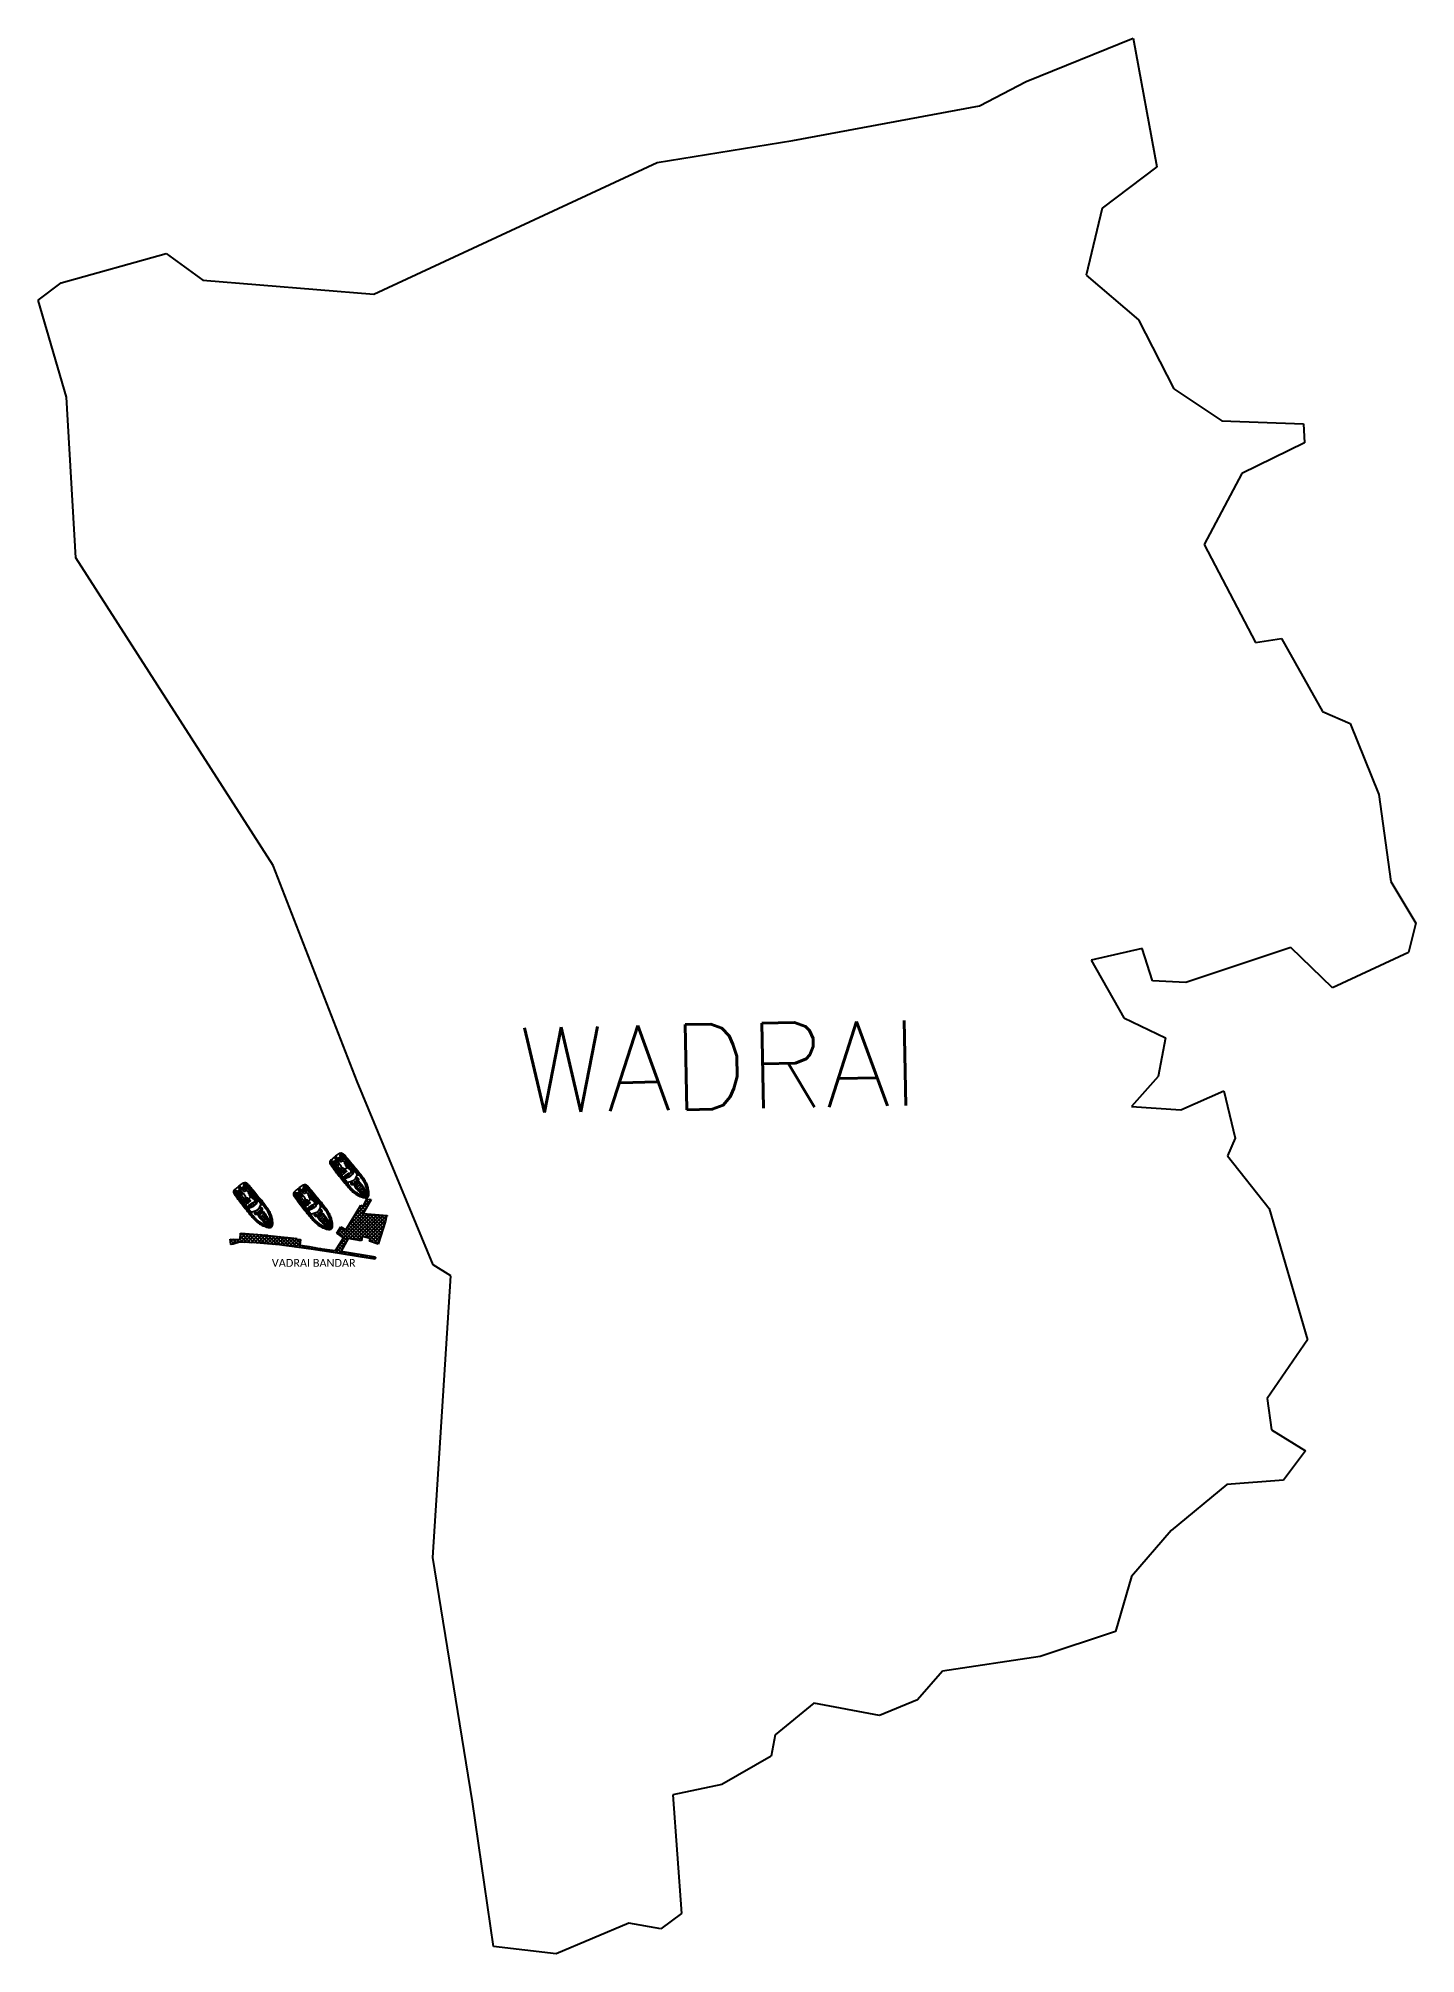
# Model space of a CAD drawing. Header units: metres. Extents: x 259555 to 261314, y 2175188 to 2177634.
import ezdxf

# ---------------------------------------------------------------- set-up
doc = ezdxf.new("R2010")
doc.units = ezdxf.units.M
for name, color, linetype in [('PORT', 5, 'Continuous'), ('PORT TEXT', 7, 'Continuous'), ('village', 3, 'Continuous'), ('VILLAGE NAME', 250, 'Continuous')]:
    doc.layers.add(name, color=color, linetype=linetype)
doc.styles.add('MtXpl_Calibri', font='calibri.ttf')
doc.styles.get("Standard").update_dxf_attribs({"font": 'simplex.shx'})

msp = doc.modelspace()

# ---------------------------------------------------------------- texts
at = {"layer": 'PORT TEXT', "style": 'MtXpl_Calibri'}
msp.add_text('VADRAI BANDAR', height=10, dxfattribs=at).set_placement((259852.9, 2176065))
at = {"layer": 'VILLAGE NAME'}
msp.add_text('WADRAI', height=108.75, rotation=1.1028, dxfattribs=at).set_placement((260168.5, 2176261.4))

# ---------------------------------------------------------------- linework, layer by layer
at = {"color": 3}
msp.add_line((260816.5, 2177578.7), (260953.1, 2177634), dxfattribs=at)
at = {"color": 32, "true_color": 0xcd6928}
for p, q in [((259937.3, 2176198.8), (259938.4, 2176199.6)), ((259937.7, 2176198.4), (259938.7, 2176199.2)), ((259939.7, 2176200.6), (259938.4, 2176199.6)), ((259940, 2176200.3), (259938.7, 2176199.2)), ((259941.1, 2176207.6), (259941.1, 2176207.6)), ((259943.1, 2176202.5), (259943.1, 2176199.9)), ((259947.4, 2176200.7), (259945.2, 2176199.1)), ((259930, 2176198.6), (259929.9, 2176198.7)), ((259937.1, 2176193.9), (259934, 2176193.4)), ((259937.4, 2176195.6), (259934.6, 2176196.8)), ((259938.4, 2176191.8), (259936, 2176189.8)), ((259940.2, 2176190.5), (259939, 2176187.3)), ((259945.6, 2176188.9), (259940, 2176184.4)), ((259941.9, 2176190.5), (259942.4, 2176187.3)), ((259943.8, 2176186.2), (259945.4, 2176184.3)), ((259946.3, 2176180.8), (259944.2, 2176179.1)), ((259946.8, 2176180.3), (259944.2, 2176179.1)), ((259947.3, 2176181.3), (259946.5, 2176181.1)), ((259947.4, 2176181.2), (259946.5, 2176180.9)), ((259947.9, 2176182.1), (259946.7, 2176181.1)), ((259947.5, 2176181.5), (259948, 2176182.2)), ((259947.7, 2176181.4), (259948.2, 2176182.2)), ((259950, 2176183.8), (259948.3, 2176182.4)), ((259950, 2176183.8), (259948.7, 2176181.9)), ((259950.7, 2176183), (259950, 2176183.8)), ((259952.7, 2176193.1), (259951, 2176190.7)), ((259954.5, 2176191.5), (259952.5, 2176189.5)), ((259954.2, 2176186.1), (259957.6, 2176188.8)), ((259954.5, 2176185.7), (259957.9, 2176188.4)), ((259807.1, 2176160.8), (259807, 2176160.8)), ((259814.2, 2176156), (259811.1, 2176155.5)), ((259814.5, 2176157.7), (259811.7, 2176159)), ((259815.5, 2176153.9), (259813.1, 2176152)), ((259814.5, 2176160.9), (259815.5, 2176161.7)), ((259814.8, 2176160.5), (259815.8, 2176161.3)), ((259816.8, 2176162.8), (259815.5, 2176161.7)), ((259817.1, 2176162.4), (259815.8, 2176161.3)), ((259817.3, 2176152.7), (259816.1, 2176149.5)), ((259822.7, 2176151.1), (259817.1, 2176146.6)), ((259818.2, 2176169.7), (259818.2, 2176169.8)), ((259819, 2176152.6), (259819.5, 2176149.5)), ((259820.2, 2176164.7), (259820.2, 2176162)), ((259824.6, 2176162.9), (259822.3, 2176161.3)), ((259829.8, 2176155.2), (259828.2, 2176152.8)), ((259831.6, 2176153.6), (259829.6, 2176151.6)), ((259831.3, 2176148.3), (259834.7, 2176151)), ((259831.7, 2176147.9), (259835, 2176150.6)), ((259883.4, 2176158.2), (259883.3, 2176158.3)), ((259890.6, 2176153.5), (259887.4, 2176153)), ((259890.8, 2176155.2), (259888, 2176156.4)), ((259891.8, 2176151.4), (259889.4, 2176149.4)), ((259890.8, 2176158.4), (259891.8, 2176159.2)), ((259891.1, 2176158), (259892.1, 2176158.8)), ((259893.1, 2176160.2), (259891.8, 2176159.2)), ((259893.5, 2176159.8), (259892.1, 2176158.8)), ((259894.5, 2176167.2), (259894.5, 2176167.2)), ((259896.6, 2176162.1), (259896.5, 2176159.5)), ((259900.9, 2176160.3), (259898.7, 2176158.7)), ((259906.2, 2176152.7), (259904.5, 2176150.3)), ((259907.9, 2176151.1), (259905.9, 2176149.1)), ((259961.9, 2176170.3), (259959.7, 2176168.6)), ((259963.6, 2176168.2), (259961.4, 2176166.4)), ((259961.9, 2176170.3), (259964.1, 2176172.1)), ((259965.3, 2176166.1), (259963.2, 2176164.4)), ((259963.6, 2176168.2), (259965.8, 2176170)), ((259965.3, 2176166.1), (259967.4, 2176167.8)), ((259820.9, 2176148.4), (259822.5, 2176146.4)), ((259823.4, 2176142.9), (259821.3, 2176141.3)), ((259824, 2176142.5), (259821.3, 2176141.3)), ((259824.4, 2176143.5), (259823.6, 2176143.2)), ((259824.5, 2176143.3), (259823.6, 2176143)), ((259825, 2176144.2), (259823.8, 2176143.3)), ((259824.7, 2176143.7), (259825.1, 2176144.4)), ((259824.8, 2176143.6), (259825.3, 2176144.4)), ((259827.1, 2176145.9), (259825.4, 2176144.6)), ((259827.1, 2176145.9), (259825.8, 2176144)), ((259827.8, 2176145.1), (259827.1, 2176145.9)), ((259839, 2176132.5), (259836.8, 2176130.7)), ((259840.7, 2176130.3), (259838.5, 2176128.6)), ((259839, 2176132.5), (259841.2, 2176134.2)), ((259842.4, 2176128.2), (259840.3, 2176126.5)), ((259840.7, 2176130.3), (259842.9, 2176132.1)), ((259842.4, 2176128.2), (259844.5, 2176129.9)), ((259893.6, 2176150.1), (259892.4, 2176146.9)), ((259899, 2176148.5), (259893.4, 2176144)), ((259895.3, 2176150.1), (259895.8, 2176146.9)), ((259897.2, 2176145.8), (259898.8, 2176143.9)), ((259899.7, 2176140.4), (259897.7, 2176138.7)), ((259900.3, 2176139.9), (259897.7, 2176138.7)), ((259900.8, 2176140.9), (259899.9, 2176140.7)), ((259900.8, 2176140.8), (259899.9, 2176140.5)), ((259901.3, 2176141.7), (259900.1, 2176140.7)), ((259901, 2176141.1), (259901.4, 2176141.8)), ((259901.1, 2176141), (259901.6, 2176141.8)), ((259903.5, 2176143.4), (259901.7, 2176142)), ((259903.5, 2176143.4), (259902.1, 2176141.5)), ((259904.1, 2176142.6), (259903.5, 2176143.4)), ((259907.6, 2176145.7), (259911, 2176148.4)), ((259908, 2176145.3), (259911.3, 2176148)), ((259915.3, 2176129.9), (259913.1, 2176128.1)), ((259917, 2176127.8), (259914.8, 2176126)), ((259915.3, 2176129.9), (259917.5, 2176131.7)), ((259917, 2176127.8), (259919.2, 2176129.5)), ((259918.7, 2176125.7), (259920.8, 2176127.3)), ((259918.7, 2176125.7), (259916.6, 2176124))]:
    msp.add_line(p, q, dxfattribs=at)
for points in [[(259933.5, 2176205.6, 0.01736), (259928.7, 2176201.6, 0.12634), (259926.9, 2176199, 0.172899), (259928.1, 2176195.1, 0.013884), (259930.2, 2176192.4, 0.008973), (259933.1, 2176188.5, 0.01509), (259936.4, 2176184, -0.002245), (259941.8, 2176177.3, 0.003342), (259947.7, 2176169.9, 0.016984), (259951.9, 2176165, 0.024546), (259955.3, 2176161.6, 0.067942), (259960.1, 2176157.8, 0.033948), (259963.9, 2176155.8, 0.022001), (259967.5, 2176154.2, 0.042872), (259971.3, 2176153.3, 0.059514), (259973.6, 2176153.2, 0.046364), (259974.7, 2176153.4, 0.104882), (259975.3, 2176153.6, 0.104882)], [(259928.8, 2176199.5, 0.164393), (259928, 2176198.6, 0.188684), (259927.7, 2176196.7, 0.10758), (259929.3, 2176193.6)], [(259936.7, 2176199.5), (259935.5, 2176198.6, 0.202722), (259933, 2176194, 0.178768), (259933.7, 2176191.6, -0.010028), (259936.7, 2176187.8, 0.005356), (259941.5, 2176181.6, 0.016605), (259945.6, 2176176.7, -0.018921), (259949.8, 2176171.6, 0.925873), (259950, 2176171.7, 0.041202), (259949.4, 2176172.7, 0.024461), (259947, 2176175.7, -0.012888), (259942.5, 2176181.4, 0.019359), (259939.7, 2176184.7, -0.002375), (259936.6, 2176188.5, 0.006386), (259934.6, 2176190.9, 0.013656), (259933.8, 2176191.9, 0.862706), (259933.6, 2176191.8, -0.648089)], [(259933.5, 2176205.6, -0.01736), (259938.5, 2176209.4, -0.12634), (259941.3, 2176210.6, -0.172899), (259944.9, 2176208.6, -0.013884), (259947.1, 2176206, -0.008973), (259950.3, 2176202.4, -0.01509), (259953.9, 2176198.1, 0.002245), (259959.4, 2176191.5, -0.003342), (259965.4, 2176184.1, -0.016984), (259969.2, 2176179, -0.024546), (259971.8, 2176174.9, -0.067942), (259974.5, 2176169.3, -0.033948), (259975.6, 2176165.2, -0.022001), (259976.4, 2176161.3, -0.042872), (259976.5, 2176157.4, -0.059514), (259976.1, 2176155.2, -0.046364), (259975.7, 2176154.2, -0.104882), (259975.3, 2176153.6, -0.104882)], [(259936.7, 2176199.5), (259937.1, 2176199.1), (259938.3, 2176197.6, -0.448043), (259938.1, 2176196.4, 0.025561), (259937.5, 2176195.7, 0.15676), (259937.1, 2176194.7, 0.144288), (259937.1, 2176193.9, 0.079427), (259937.8, 2176192.5, 0.054179), (259939, 2176191.2, 0.127294), (259940.2, 2176190.5, -0.025195), (259941.2, 2176190.3, 0.112656), (259941.9, 2176190.5, 0.061652), (259942.7, 2176191, -0.222278), (259943.4, 2176191.2, -0.049109), (259944.2, 2176191, -0.09997), (259944.9, 2176190.7, -0.045992), (259945.7, 2176189.9), (259946.2, 2176189.4)], [(259938.9, 2176201.3), (259939.9, 2176202.2, -0.202722), (259944.9, 2176203.6, -0.178768), (259947.2, 2176202.4, 0.010028), (259950.2, 2176198.7, -0.005356), (259955.2, 2176192.6, -0.016605), (259959.1, 2176187.6, 0.018921), (259963.2, 2176182.4, -0.925873), (259963, 2176182.2, -0.041202), (259962.2, 2176183, -0.024461), (259959.8, 2176186, 0.012888), (259955.2, 2176191.7, -0.019359), (259952.6, 2176195, 0.002375), (259949.6, 2176198.9, -0.006386), (259947.6, 2176201.4, -0.013656), (259946.8, 2176202.4, -0.862706), (259947, 2176202.5, 0.648089)], [(259940.5, 2176208.9, -0.164393), (259941.5, 2176209.5, -0.188684), (259943.4, 2176209.3, -0.10758), (259946.1, 2176207.2)], [(259940.5, 2176204.2, -0.043195), (259942.1, 2176205, -0.183415), (259945.1, 2176205, -0.094511), (259946.5, 2176204.1)], [(259940.5, 2176204.2, -0.043334), (259942.2, 2176204.9, -0.18333), (259945.1, 2176205, -0.123985), (259946.8, 2176203.6, 0.015377), (259947.8, 2176202.5)], [(259950, 2176201.7, -0.002942), (259947.6, 2176204.6, 0.002013), (259946, 2176206.5, 0.130442), (259944.6, 2176207.5, 0.261246), (259941.9, 2176207.6, 0.209197)], [(259949.9, 2176201.6, -0.002941), (259947.5, 2176204.6, 0.002014), (259945.9, 2176206.4, 0.130992), (259944.6, 2176207.5, 0.261832), (259942, 2176207.6, 0.261832)], [(259968, 2176177.9), (259966.7, 2176179.7), (259965.1, 2176181.8), (259962.4, 2176185.1), (259958.7, 2176189.7), (259952.7, 2176196.9, -0.002601), (259949.4, 2176200.8, 0.004411), (259946.6, 2176204.2, 0.013009), (259944.6, 2176206.4, 0.113396), (259943.2, 2176207.3, 0.146005), (259942.1, 2176207.3, 1.595219)], [(259967.9, 2176177.8), (259966.6, 2176179.7), (259965, 2176181.7), (259962.3, 2176185), (259958.6, 2176189.6), (259952.6, 2176196.9, -0.002601), (259949.4, 2176200.8, 0.004411), (259946.6, 2176204.1, 0.013003), (259944.5, 2176206.3, 0.113337), (259943.1, 2176207.2, 0.144821), (259942.2, 2176207.2, 0.138987)], [(259967.9, 2176177.8), (259966.5, 2176179.6), (259964.9, 2176181.7), (259962.2, 2176185), (259958.6, 2176189.6), (259952.6, 2176196.8, -0.002601), (259949.3, 2176200.7, 0.00441), (259946.5, 2176204.1, 0.012997), (259944.5, 2176206.3, 0.113276), (259943.1, 2176207.1, 0.142458), (259942.2, 2176207.1, 0.142458)], [(259967.7, 2176177.7), (259966.4, 2176179.5), (259964.8, 2176181.6), (259962.1, 2176184.9), (259958.4, 2176189.5), (259952.5, 2176196.7, -0.002601), (259949.2, 2176200.6, 0.00441), (259946.4, 2176204, 0.002867), (259946, 2176204.5, 0.002867)], [(259946.9, 2176202.5, -0.016488), (259947.1, 2176202.3, 0.010023), (259950.2, 2176198.7, -0.005356), (259955.2, 2176192.6, -0.016607), (259959.1, 2176187.5, 0.018921), (259963.2, 2176182.3, 0.01143), (259963.2, 2176182.3, -0.913283), (259963.1, 2176182.3, -0.041174), (259962.3, 2176183.1, -0.024478), (259959.9, 2176186, 0.012889), (259955.3, 2176191.7, -0.019362), (259952.7, 2176195.1, 0.002377), (259949.6, 2176199, -0.006391), (259947.7, 2176201.4, -0.013664), (259946.9, 2176202.4, 0.000701), (259946.9, 2176202.4, -0.819976), (259946.9, 2176202.5, -0.819976)], [(259949.9, 2176201.6, 0.006424), (259953.3, 2176197.6, 0.002217), (259958.7, 2176190.9, -0.003368), (259964.8, 2176183.5, -0.024633), (259968.5, 2176178.7, -0.015038), (259970.6, 2176175.3, -0.025461), (259971.7, 2176173.4, -0.013839), (259973.7, 2176169.2, -0.040238), (259974.9, 2176165, -0.016715), (259975.4, 2176161, -0.029693), (259975.4, 2176156.9, 0.015234), (259975.1, 2176154.9, -0.134036), (259975, 2176154.6, -0.024879), (259974.9, 2176154.5, -0.024879)], [(259950, 2176201.7, 0.006425), (259953.4, 2176197.6, 0.002217), (259958.8, 2176191, -0.003368), (259964.8, 2176183.5, -0.024633), (259968.5, 2176178.7, -0.015037), (259970.6, 2176175.3, -0.025439), (259971.7, 2176173.4, -0.013843), (259973.7, 2176169.2, -0.040266), (259974.9, 2176165, -0.016729), (259975.5, 2176161, -0.029739), (259975.5, 2176156.9, 0.01525), (259975.2, 2176154.9, -0.132389), (259975.1, 2176154.6, -0.028442), (259975, 2176154.5, -0.028442)], [(259933.8, 2176188.6, 0.002942), (259931.5, 2176191.6, -0.002013), (259930, 2176193.6, -0.130442), (259929.2, 2176195.2, -0.261246), (259929.7, 2176197.8, -0.209197)], [(259933.9, 2176188.7, 0.002941), (259931.5, 2176191.7, -0.002014), (259930, 2176193.6, -0.130992), (259929.3, 2176195.2, -0.261832), (259929.8, 2176197.8, -0.261832)], [(259953.2, 2176166), (259951.7, 2176167.7), (259950, 2176169.7), (259947.3, 2176173), (259943.7, 2176177.6), (259937.9, 2176185, 0.002601), (259934.7, 2176189, -0.004411), (259932.1, 2176192.5, -0.013009), (259930.4, 2176194.9, -0.113396), (259929.8, 2176196.5, -0.146005), (259930, 2176197.5, -1.595219)], [(259953.2, 2176166), (259951.7, 2176167.7), (259950.1, 2176169.7), (259947.4, 2176173.1), (259943.7, 2176177.6), (259937.9, 2176185, 0.002601), (259934.8, 2176189.1, -0.004411), (259932.2, 2176192.5, -0.013003), (259930.4, 2176195, -0.113337), (259929.9, 2176196.5, -0.144821), (259930.1, 2176197.5, -0.138987)], [(259953.3, 2176166.1), (259951.8, 2176167.8), (259950.1, 2176169.8), (259947.5, 2176173.1), (259943.8, 2176177.7), (259938, 2176185.1, 0.002601), (259934.9, 2176189.1, -0.00441), (259932.2, 2176192.6, -0.012997), (259930.5, 2176195, -0.113276), (259930, 2176196.6, -0.142458), (259930.1, 2176197.5, -0.142458)], [(259933.4, 2176198.5, 0.043195), (259932.3, 2176197, 0.183415), (259931.6, 2176194.1, 0.094511), (259932.2, 2176192.6)], [(259933.4, 2176198.4, 0.043334), (259932.3, 2176197, 0.18333), (259931.6, 2176194.2, 0.123985), (259932.6, 2176192.2, -0.015377), (259933.4, 2176191)], [(259953.4, 2176166.2), (259951.9, 2176167.9), (259950.2, 2176169.9), (259947.6, 2176173.2), (259943.9, 2176177.8), (259938.1, 2176185.2, 0.002601), (259935, 2176189.2, -0.00441), (259932.3, 2176192.7, -0.002867), (259932, 2176193.2, -0.002867)], [(259933.7, 2176191.8, 0.016488), (259933.8, 2176191.6, -0.010023), (259936.7, 2176187.8, 0.005356), (259941.6, 2176181.7, 0.016607), (259945.7, 2176176.8, -0.018921), (259949.9, 2176171.7, -0.01143), (259949.9, 2176171.7, 0.913283), (259950, 2176171.7, 0.041174), (259949.3, 2176172.7, 0.024478), (259947, 2176175.6, -0.012889), (259942.4, 2176181.4, 0.019362), (259939.7, 2176184.6, -0.002377), (259936.5, 2176188.4, 0.006391), (259934.5, 2176190.9, 0.013664), (259933.7, 2176191.9, -0.000701), (259933.7, 2176191.9, 0.819976), (259933.7, 2176191.8, 0.819976)], [(259933.8, 2176188.6, -0.006425), (259937.1, 2176184.5, -0.002217), (259942.4, 2176177.8, 0.003368), (259948.4, 2176170.3, 0.024633), (259952.2, 2176165.6, 0.015037), (259955.1, 2176162.8, 0.025439), (259956.8, 2176161.4, 0.013843), (259960.4, 2176158.5, 0.040266), (259964.3, 2176156.4, 0.016729), (259968.1, 2176155, 0.029739), (259972.1, 2176154.2, -0.01525), (259974.1, 2176154, 0.132389), (259974.4, 2176154.1, 0.028442), (259974.6, 2176154.1, 0.028442)], [(259933.9, 2176188.7, -0.006424), (259937.1, 2176184.6, -0.002217), (259942.4, 2176177.8, 0.003368), (259948.4, 2176170.3, 0.024633), (259952.3, 2176165.7, 0.015038), (259955.2, 2176162.9, 0.025461), (259956.8, 2176161.4, 0.013839), (259960.5, 2176158.6, 0.040238), (259964.3, 2176156.5, 0.016715), (259968.1, 2176155.1, 0.029693), (259972.1, 2176154.3, -0.015234), (259974.1, 2176154.1, 0.134036), (259974.4, 2176154.2, 0.024879), (259974.5, 2176154.2, 0.024879)], [(259946.2, 2176189.4, -0.291269), (259946.6, 2176188.8, -0.299867), (259946.2, 2176188.4, 0.273478), (259944, 2176186.6, -0.28657), (259943.4, 2176186.1, 0.198759), (259941, 2176184.4, -0.45148), (259940.3, 2176184, -1.463971)], [(259946.6, 2176188.8, -0.164009), (259948.1, 2176187.2, -0.407559), (259947.8, 2176186.5, 0.20466), (259945.6, 2176184.6, -0.28657), (259945, 2176184.1, 0.198759), (259942.6, 2176182.4, -0.45148), (259941.9, 2176182, -1.463971)], [(259953.4, 2176180.9, -0.033687), (259949.2, 2176178.5, -0.051879), (259945.5, 2176177.5, -1.92312)], [(259946.2, 2176189.4), (259948.6, 2176191.4, 0.158322), (259947.3, 2176194.7, -0.417676), (259947.4, 2176195.8), (259950.2, 2176198.1)], [(259952.2, 2176195.6), (259949.6, 2176193.5, -0.406088), (259947.7, 2176194.1)], [(259957.7, 2176175.5, -0.096403), (259953.3, 2176173.5, -0.040538), (259949.3, 2176172.8, -1.92312)], [(259953.7, 2176181.2), (259952.3, 2176182.9, 0.462925), (259950.7, 2176183), (259949.4, 2176181.8)], [(259951.7, 2176183.7), (259951.5, 2176183.9, 0.516839), (259950, 2176183.8, 0.282905)], [(259952.3, 2176182.9), (259951.7, 2176183.7, 0.545737), (259950.2, 2176183.5, 0.282905)], [(259953.4, 2176180.9, 0.033687), (259956.6, 2176184.4, 0.051879), (259958.4, 2176187.8, 1.92312)], [(259957.7, 2176175.5, 0.096403), (259960.6, 2176179.4, 0.040538), (259962.2, 2176183.1, 1.92312)], [(259960.8, 2176177.5), (259962.9, 2176174.9, 0.483063), (259963.5, 2176177.5, 0.50024), (259960.8, 2176177.5, 0.418424)], [(259967.7, 2176177.7, -0.031581), (259969.6, 2176174.8, -0.00492), (259970.8, 2176172.7, -0.028426), (259972.4, 2176169, -0.042959), (259973.5, 2176165, -0.035411), (259974.1, 2176161, -0.028829), (259974.3, 2176157.8, -0.092336), (259973.8, 2176155.9, -0.080328)], [(259967.9, 2176177.8, -0.031592), (259969.8, 2176174.9, -0.004926), (259971, 2176172.8, -0.028436), (259972.6, 2176169, -0.042895), (259973.7, 2176165.1, -0.035363), (259974.3, 2176161, -0.024111), (259974.5, 2176157.2, -0.077658), (259974.3, 2176155.3, -0.077658)], [(259967.9, 2176177.8, -0.031588), (259969.8, 2176174.8, -0.004924), (259970.9, 2176172.8, -0.028433), (259972.5, 2176169, -0.042917), (259973.6, 2176165.1, -0.035379), (259974.3, 2176161, -0.02413), (259974.4, 2176157.2, -0.075408), (259974.3, 2176155.3, -0.075408)], [(259968, 2176177.9, -0.031596), (259969.9, 2176174.9, -0.004928), (259971, 2176172.8, -0.02844), (259972.7, 2176169.1, -0.042875), (259973.8, 2176165.1, -0.035347), (259974.4, 2176161, -0.024093), (259974.6, 2176157.2, -0.079837), (259974.4, 2176155.2)], [(259810.6, 2176167.8, 0.01736), (259805.8, 2176163.7, 0.12634), (259804, 2176161.2, 0.172899), (259805.3, 2176157.3, 0.013884), (259807.3, 2176154.5, 0.008973), (259810.2, 2176150.6, 0.01509), (259813.5, 2176146.2, -0.002245), (259818.9, 2176139.4, 0.003342), (259824.8, 2176132, 0.016984), (259829, 2176127.2, 0.024546), (259832.4, 2176123.8, 0.067942), (259837.3, 2176119.9, 0.033948), (259841, 2176117.9, 0.022001), (259844.7, 2176116.4, 0.042872), (259848.4, 2176115.4, 0.059514), (259850.7, 2176115.3, 0.046364), (259851.8, 2176115.5, 0.104882), (259852.4, 2176115.8, 0.104882)], [(259805.9, 2176161.6, 0.164393), (259805.1, 2176160.8, 0.188684), (259804.9, 2176158.9, 0.10758), (259806.4, 2176155.7)], [(259810.9, 2176150.8, 0.002942), (259808.6, 2176153.8, -0.002013), (259807.1, 2176155.7, -0.130442), (259806.4, 2176157.3, -0.261246), (259806.9, 2176160, -0.209197)], [(259811, 2176150.8, 0.002941), (259808.6, 2176153.8, -0.002014), (259807.2, 2176155.8, -0.130992), (259806.4, 2176157.4, -0.261832), (259806.9, 2176159.9, -0.261832)], [(259830.3, 2176128.1), (259828.8, 2176129.8), (259827.1, 2176131.8), (259824.5, 2176135.2), (259820.8, 2176139.7), (259815, 2176147.1, 0.002601), (259811.9, 2176151.2, -0.004411), (259809.2, 2176154.6, -0.013009), (259807.5, 2176157.1, -0.113396), (259806.9, 2176158.7, -0.146005), (259807.1, 2176159.7, -1.595219)], [(259830.4, 2176128.2), (259828.9, 2176129.9), (259827.2, 2176131.9), (259824.5, 2176135.2), (259820.9, 2176139.8), (259815, 2176147.2, 0.002601), (259811.9, 2176151.2, -0.004411), (259809.3, 2176154.7, -0.013003), (259807.6, 2176157.1, -0.113337), (259807, 2176158.7, -0.144821), (259807.2, 2176159.6, -0.138987)], [(259830.4, 2176128.2), (259828.9, 2176129.9), (259827.2, 2176131.9), (259824.6, 2176135.3), (259820.9, 2176139.8), (259815.1, 2176147.2, 0.002601), (259812, 2176151.3, -0.00441), (259809.3, 2176154.7, -0.012997), (259807.6, 2176157.2, -0.113276), (259807.1, 2176158.7, -0.142458), (259807.3, 2176159.6, -0.142458)], [(259810.5, 2176160.6, 0.043195), (259809.4, 2176159.2, 0.183415), (259808.7, 2176156.3, 0.094511), (259809.3, 2176154.7)], [(259810.5, 2176160.6, 0.043334), (259809.4, 2176159.1, 0.18333), (259808.8, 2176156.3, 0.123985), (259809.7, 2176154.4, -0.015377), (259810.6, 2176153.1)], [(259830.5, 2176128.3), (259829, 2176130), (259827.4, 2176132), (259824.7, 2176135.4), (259821, 2176139.9), (259815.2, 2176147.3, 0.002601), (259812.1, 2176151.4, -0.00441), (259809.5, 2176154.8, -0.002867), (259809.1, 2176155.3, -0.002867)], [(259813.8, 2176161.7), (259812.6, 2176160.7, 0.202722), (259810.2, 2176156.1, 0.178768), (259810.9, 2176153.7, -0.010028), (259813.8, 2176149.9, 0.005356), (259818.7, 2176143.8, 0.016605), (259822.7, 2176138.8, -0.018921), (259826.9, 2176133.7, 0.925873), (259827.2, 2176133.9, 0.041202), (259826.5, 2176134.9, 0.024461), (259824.1, 2176137.8, -0.012888), (259819.6, 2176143.5, 0.019359), (259816.9, 2176146.8, -0.002375), (259813.7, 2176150.6, 0.006386), (259811.7, 2176153.1, 0.013656), (259810.9, 2176154, 0.862706), (259810.7, 2176153.9, -0.648089)], [(259810.6, 2176167.8, -0.01736), (259815.6, 2176171.6, -0.12634), (259818.4, 2176172.8, -0.172899), (259822, 2176170.7, -0.013884), (259824.2, 2176168.2, -0.008973), (259827.5, 2176164.5, -0.01509), (259831.1, 2176160.3, 0.002245), (259836.5, 2176153.6, -0.003342), (259842.5, 2176146.2, -0.016984), (259846.3, 2176141.1, -0.024546), (259848.9, 2176137, -0.067942), (259851.6, 2176131.5, -0.033948), (259852.7, 2176127.4, -0.022001), (259853.5, 2176123.5, -0.042872), (259853.6, 2176119.6, -0.059514), (259853.2, 2176117.4, -0.046364), (259852.8, 2176116.3, -0.104882), (259852.4, 2176115.8, -0.104882)], [(259810.8, 2176154, 0.016488), (259810.9, 2176153.8, -0.010023), (259813.8, 2176150, 0.005356), (259818.7, 2176143.8, 0.016607), (259822.8, 2176138.9, -0.018921), (259827, 2176133.8, -0.01143), (259827, 2176133.8, 0.913283), (259827.1, 2176133.8, 0.041174), (259826.4, 2176134.8, 0.024478), (259824.1, 2176137.8, -0.012889), (259819.5, 2176143.5, 0.019362), (259816.8, 2176146.8, -0.002377), (259813.6, 2176150.6, 0.006391), (259811.7, 2176153, 0.013664), (259810.9, 2176154, -0.000701), (259810.9, 2176154, 0.819976), (259810.8, 2176154, 0.819976)], [(259810.9, 2176150.8, -0.006425), (259814.2, 2176146.6, -0.002217), (259819.5, 2176139.9, 0.003368), (259825.5, 2176132.4, 0.024633), (259829.3, 2176127.8, 0.015037), (259832.2, 2176125, 0.025439), (259833.9, 2176123.5, 0.013843), (259837.6, 2176120.7, 0.040266), (259841.4, 2176118.6, 0.016729), (259845.2, 2176117.1, 0.029739), (259849.2, 2176116.3, -0.01525), (259851.2, 2176116.2, 0.132389), (259851.5, 2176116.2, 0.028442), (259851.7, 2176116.3, 0.028442)], [(259811, 2176150.8, -0.006424), (259814.2, 2176146.7, -0.002217), (259819.6, 2176140, 0.003368), (259825.5, 2176132.5, 0.024633), (259829.4, 2176127.8, 0.015038), (259832.3, 2176125, 0.025461), (259833.9, 2176123.6, 0.013839), (259837.6, 2176120.7, 0.040238), (259841.4, 2176118.6, 0.016715), (259845.2, 2176117.2, 0.029693), (259849.3, 2176116.4, -0.015234), (259851.2, 2176116.3, 0.134036), (259851.5, 2176116.3, 0.024879), (259851.6, 2176116.3, 0.024879)], [(259813.8, 2176161.7), (259814.2, 2176161.2), (259815.4, 2176159.8, -0.448043), (259815.3, 2176158.6, 0.025561), (259814.6, 2176157.8, 0.15676), (259814.2, 2176156.8, 0.144288), (259814.2, 2176156, 0.079427), (259814.9, 2176154.6, 0.054179), (259816.1, 2176153.3, 0.127294), (259817.3, 2176152.6, -0.025195), (259818.3, 2176152.5, 0.112656), (259819, 2176152.6, 0.061652), (259819.8, 2176153.1, -0.222278), (259820.6, 2176153.3, -0.049109), (259821.3, 2176153.2, -0.09997), (259822, 2176152.8, -0.045992), (259822.9, 2176152), (259823.3, 2176151.6)], [(259816, 2176163.4), (259817.1, 2176164.3, -0.202722), (259822.1, 2176165.7, -0.178768), (259824.3, 2176164.5, 0.010028), (259827.3, 2176160.9, -0.005356), (259832.3, 2176154.8, -0.016605), (259836.3, 2176149.7, 0.018921), (259840.3, 2176144.5, -0.925873), (259840.2, 2176144.3, -0.041202), (259839.3, 2176145.2, -0.024461), (259837, 2176148.1, 0.012888), (259832.3, 2176153.8, -0.019359), (259829.7, 2176157.2, 0.002375), (259826.7, 2176161.1, -0.006386), (259824.7, 2176163.5, -0.013656), (259823.9, 2176164.5, -0.862706), (259824.1, 2176164.7, 0.648089)], [(259823.3, 2176151.6, -0.291269), (259823.7, 2176150.9, -0.299867), (259823.4, 2176150.6, 0.273478), (259821.1, 2176148.7, -0.28657), (259820.6, 2176148.2, 0.198759), (259818.1, 2176146.5, -0.45148), (259817.4, 2176146.2, -1.463971)], [(259817.6, 2176171, -0.164393), (259818.6, 2176171.6, -0.188684), (259820.5, 2176171.5, -0.10758), (259823.3, 2176169.3)], [(259817.6, 2176166.3, -0.043334), (259819.3, 2176167, -0.18333), (259822.2, 2176167.1, -0.123985), (259823.9, 2176165.8, 0.015377), (259824.9, 2176164.7)], [(259817.6, 2176166.4, -0.043195), (259819.3, 2176167.1, -0.183415), (259822.2, 2176167.2, -0.094511), (259823.6, 2176166.2)], [(259827.1, 2176163.8, -0.002942), (259824.7, 2176166.7, 0.002013), (259823.1, 2176168.6, 0.130442), (259821.7, 2176169.7, 0.261246), (259819, 2176169.8, 0.209197)], [(259823.7, 2176150.9, -0.164009), (259825.3, 2176149.3, -0.407559), (259824.9, 2176148.7, 0.20466), (259822.7, 2176146.7, -0.28657), (259822.1, 2176146.2, 0.198759), (259819.7, 2176144.5, -0.45148), (259819, 2176144.2, -1.463971)], [(259827.1, 2176163.8, -0.002941), (259824.6, 2176166.7, 0.002014), (259823.1, 2176168.6, 0.130992), (259821.7, 2176169.6, 0.261832), (259819.1, 2176169.7, 0.261832)], [(259845.1, 2176140), (259843.8, 2176141.8), (259842.2, 2176143.9), (259839.5, 2176147.2), (259835.8, 2176151.8), (259829.8, 2176159.1, -0.002601), (259826.5, 2176163, 0.004411), (259823.7, 2176166.3, 0.013009), (259821.7, 2176168.5, 0.113396), (259820.3, 2176169.4, 0.146005), (259819.2, 2176169.4, 1.595219)], [(259845.1, 2176140), (259843.7, 2176141.8), (259842.1, 2176143.9), (259839.4, 2176147.2), (259835.7, 2176151.8), (259829.8, 2176159, -0.002601), (259826.5, 2176162.9, 0.004411), (259823.7, 2176166.3, 0.013003), (259821.7, 2176168.5, 0.113337), (259820.2, 2176169.3, 0.144821), (259819.3, 2176169.4, 0.138987)], [(259845, 2176139.9), (259843.7, 2176141.8), (259842.1, 2176143.8), (259839.4, 2176147.1), (259835.7, 2176151.7), (259829.7, 2176159, -0.002601), (259826.4, 2176162.9, 0.00441), (259823.6, 2176166.2, 0.012997), (259821.6, 2176168.4, 0.113276), (259820.2, 2176169.2, 0.142458), (259819.3, 2176169.3, 0.142458)], [(259844.9, 2176139.8), (259843.5, 2176141.7), (259841.9, 2176143.7), (259839.2, 2176147), (259835.6, 2176151.6), (259829.6, 2176158.9, -0.002601), (259826.3, 2176162.8, 0.00441), (259823.5, 2176166.1, 0.002867), (259823.1, 2176166.6, 0.002867)], [(259823.3, 2176151.6), (259825.7, 2176153.5, 0.158322), (259824.4, 2176156.8, -0.417676), (259824.5, 2176158), (259827.3, 2176160.3)], [(259824.1, 2176164.6, -0.016488), (259824.2, 2176164.5, 0.010023), (259827.3, 2176160.8, -0.005356), (259832.3, 2176154.7, -0.016607), (259836.2, 2176149.7, 0.018921), (259840.3, 2176144.5, 0.01143), (259840.3, 2176144.5, -0.913283), (259840.2, 2176144.4, -0.041174), (259839.4, 2176145.2, -0.024478), (259837, 2176148.2, 0.012889), (259832.4, 2176153.8, -0.019362), (259829.8, 2176157.2, 0.002377), (259826.8, 2176161.1, -0.006391), (259824.8, 2176163.6, -0.013664), (259824, 2176164.6, 0.000701), (259824, 2176164.6, -0.819976), (259824.1, 2176164.6, -0.819976)], [(259829.3, 2176157.7), (259826.8, 2176155.7, -0.406088), (259824.8, 2176156.2)], [(259827.1, 2176163.8, 0.006425), (259830.5, 2176159.8, 0.002217), (259835.9, 2176153.1, -0.003368), (259841.9, 2176145.7, -0.024633), (259845.7, 2176140.9, -0.015037), (259847.8, 2176137.5, -0.025439), (259848.8, 2176135.5, -0.013843), (259850.8, 2176131.3, -0.040266), (259852.1, 2176127.2, -0.016729), (259852.6, 2176123.1, -0.029739), (259852.6, 2176119, 0.01525), (259852.3, 2176117.1, -0.132389), (259852.2, 2176116.7, -0.028442), (259852.1, 2176116.6, -0.028442)], [(259827.1, 2176163.8, 0.006424), (259830.4, 2176159.7, 0.002217), (259835.8, 2176153.1, -0.003368), (259841.9, 2176145.6, -0.024633), (259845.6, 2176140.8, -0.015038), (259847.7, 2176137.4, -0.025461), (259848.8, 2176135.5, -0.013839), (259850.8, 2176131.3, -0.040238), (259852, 2176127.1, -0.016715), (259852.6, 2176123.1, -0.029693), (259852.5, 2176119, 0.015234), (259852.2, 2176117.1, -0.134036), (259852.1, 2176116.8, -0.024879), (259852, 2176116.7, -0.024879)], [(259886.9, 2176165.2, 0.01736), (259882.1, 2176161.2, 0.12634), (259880.4, 2176158.6, 0.172899), (259881.6, 2176154.7, 0.013884), (259883.6, 2176152, 0.008973), (259886.5, 2176148.1, 0.01509), (259889.9, 2176143.6, -0.002245), (259895.2, 2176136.9, 0.003342), (259901.2, 2176129.5, 0.016984), (259905.3, 2176124.6, 0.024546), (259908.7, 2176121.2, 0.067942), (259913.6, 2176117.4, 0.033948), (259917.3, 2176115.4, 0.022001), (259921, 2176113.8, 0.042872), (259924.8, 2176112.9, 0.059514), (259927, 2176112.8, 0.046364), (259928.1, 2176113, 0.104882), (259928.7, 2176113.2, 0.104882)], [(259882.3, 2176159.1, 0.164393), (259881.4, 2176158.2, 0.188684), (259881.2, 2176156.3, 0.10758), (259882.7, 2176153.2)], [(259887.3, 2176148.2, 0.002942), (259884.9, 2176151.2, -0.002013), (259883.4, 2176153.2, -0.130442), (259882.7, 2176154.8, -0.261246), (259883.2, 2176157.4, -0.209197)], [(259887.3, 2176148.3, 0.002941), (259885, 2176151.3, -0.002014), (259883.5, 2176153.2, -0.130992), (259882.7, 2176154.8, -0.261832), (259883.2, 2176157.4, -0.261832)], [(259906.6, 2176125.6), (259905.1, 2176127.3), (259903.4, 2176129.3), (259900.8, 2176132.6), (259897.1, 2176137.2), (259891.3, 2176144.6, 0.002601), (259888.2, 2176148.6, -0.004411), (259885.5, 2176152.1, -0.013009), (259883.8, 2176154.5, -0.113396), (259883.3, 2176156.1, -0.146005), (259883.4, 2176157.1, -1.595219)], [(259906.7, 2176125.6), (259905.2, 2176127.3), (259903.5, 2176129.3), (259900.8, 2176132.7), (259897.2, 2176137.2), (259891.4, 2176144.6, 0.002601), (259888.2, 2176148.7, -0.004411), (259885.6, 2176152.1, -0.013003), (259883.9, 2176154.6, -0.113337), (259883.3, 2176156.1, -0.144821), (259883.5, 2176157.1, -0.138987)], [(259906.7, 2176125.7), (259905.2, 2176127.4), (259903.6, 2176129.4), (259900.9, 2176132.7), (259897.2, 2176137.3), (259891.4, 2176144.7, 0.002601), (259888.3, 2176148.7, -0.00441), (259885.7, 2176152.2, -0.012997), (259883.9, 2176154.6, -0.113276), (259883.4, 2176156.1, -0.142458), (259883.6, 2176157, -0.142458)], [(259886.8, 2176158.1, 0.043195), (259885.7, 2176156.6, 0.183415), (259885, 2176153.7, 0.094511), (259885.6, 2176152.2)], [(259886.8, 2176158, 0.043334), (259885.8, 2176156.6, 0.18333), (259885.1, 2176153.8, 0.123985), (259886, 2176151.8, -0.015377), (259886.9, 2176150.6)], [(259906.9, 2176125.8), (259905.4, 2176127.5), (259903.7, 2176129.5), (259901, 2176132.8), (259897.3, 2176137.4), (259891.5, 2176144.8, 0.002601), (259888.4, 2176148.8, -0.00441), (259885.8, 2176152.3, -0.002867), (259885.4, 2176152.8, -0.002867)], [(259890.1, 2176159.1), (259888.9, 2176158.2, 0.202722), (259886.5, 2176153.6, 0.178768), (259887.2, 2176151.2, -0.010028), (259890.1, 2176147.4, 0.005356), (259895, 2176141.2, 0.016605), (259899, 2176136.3, -0.018921), (259903.3, 2176131.2, 0.925873), (259903.5, 2176131.3, 0.041202), (259902.8, 2176132.3, 0.024461), (259900.5, 2176135.3, -0.012888), (259895.9, 2176141, 0.019359), (259893.2, 2176144.3, -0.002375), (259890, 2176148.1, 0.006386), (259888, 2176150.5, 0.013656), (259887.2, 2176151.5, 0.862706), (259887, 2176151.4, -0.648089)], [(259886.9, 2176165.2, -0.01736), (259891.9, 2176169, -0.12634), (259894.8, 2176170.2, -0.172899), (259898.3, 2176168.2, -0.013884), (259900.6, 2176165.6, -0.008973), (259903.8, 2176162, -0.01509), (259907.4, 2176157.7, 0.002245), (259912.8, 2176151.1, -0.003342), (259918.8, 2176143.7, -0.016984), (259922.6, 2176138.6, -0.024546), (259925.2, 2176134.5, -0.067942), (259927.9, 2176128.9, -0.033948), (259929.1, 2176124.8, -0.022001), (259929.8, 2176120.9, -0.042872), (259929.9, 2176117, -0.059514), (259929.5, 2176114.8, -0.046364), (259929.1, 2176113.8, -0.104882), (259928.7, 2176113.2, -0.104882)], [(259887.1, 2176151.4, 0.016488), (259887.2, 2176151.2, -0.010023), (259890.2, 2176147.4, 0.005356), (259895, 2176141.3, 0.016607), (259899.1, 2176136.4, -0.018921), (259903.3, 2176131.2, -0.01143), (259903.3, 2176131.2, 0.913283), (259903.4, 2176131.3, 0.041174), (259902.8, 2176132.3, 0.024478), (259900.4, 2176135.2, -0.012889), (259895.9, 2176140.9, 0.019362), (259893.1, 2176144.2, -0.002377), (259889.9, 2176148, 0.006391), (259888, 2176150.5, 0.013664), (259887.2, 2176151.5, -0.000701), (259887.2, 2176151.5, 0.819976), (259887.1, 2176151.4, 0.819976)], [(259890.1, 2176159.1), (259890.5, 2176158.7), (259891.7, 2176157.2, -0.448043), (259891.6, 2176156, 0.025561), (259890.9, 2176155.3, 0.15676), (259890.6, 2176154.3, 0.144288), (259890.6, 2176153.5, 0.079427), (259891.3, 2176152.1, 0.054179), (259892.4, 2176150.8, 0.127294), (259893.7, 2176150.1, -0.025195), (259894.6, 2176149.9, 0.112656), (259895.3, 2176150.1, 0.061652), (259896.1, 2176150.5, -0.222278), (259896.9, 2176150.7, -0.049109), (259897.6, 2176150.6, -0.09997), (259898.3, 2176150.3, -0.045992), (259899.2, 2176149.5), (259899.6, 2176149)], [(259892.3, 2176160.9), (259893.4, 2176161.8, -0.202722), (259898.4, 2176163.2, -0.178768), (259900.6, 2176162, 0.010028), (259903.7, 2176158.3, -0.005356), (259908.7, 2176152.2, -0.016605), (259912.6, 2176147.2, 0.018921), (259916.7, 2176142, -0.925873), (259916.5, 2176141.8, -0.041202), (259915.7, 2176142.6, -0.024461), (259913.3, 2176145.6, 0.012888), (259908.7, 2176151.2, -0.019359), (259906, 2176154.6, 0.002375), (259903, 2176158.5, -0.006386), (259901, 2176161, -0.013656), (259900.3, 2176162, -0.862706), (259900.4, 2176162.1, 0.648089)], [(259893.9, 2176168.5, -0.164393), (259894.9, 2176169.1, -0.188684), (259896.8, 2176168.9, -0.10758), (259899.6, 2176166.8)], [(259893.9, 2176163.8, -0.043195), (259895.6, 2176164.6, -0.183415), (259898.5, 2176164.6, -0.094511), (259899.9, 2176163.7)], [(259894, 2176163.8, -0.043334), (259895.6, 2176164.5, -0.18333), (259898.5, 2176164.6, -0.123985), (259900.2, 2176163.2, 0.015377), (259901.2, 2176162.1)], [(259903.4, 2176161.3, -0.002942), (259901, 2176164.2, 0.002013), (259899.4, 2176166.1, 0.130442), (259898, 2176167.1, 0.261246), (259895.4, 2176167.2, 0.209197)], [(259903.4, 2176161.2, -0.002941), (259901, 2176164.1, 0.002014), (259899.4, 2176166, 0.130992), (259898, 2176167.1, 0.261832), (259895.4, 2176167.1, 0.261832)], [(259921.4, 2176137.5), (259920.1, 2176139.3), (259918.5, 2176141.4), (259915.8, 2176144.7), (259912.1, 2176149.3), (259906.1, 2176156.5, -0.002601), (259902.9, 2176160.4, 0.004411), (259900.1, 2176163.8, 0.013009), (259898, 2176166, 0.113396), (259896.6, 2176166.8, 0.146005), (259895.6, 2176166.9, 1.595219)], [(259921.4, 2176137.4), (259920, 2176139.3), (259918.4, 2176141.3), (259915.7, 2176144.6), (259912.1, 2176149.2), (259906.1, 2176156.5, -0.002601), (259902.8, 2176160.4, 0.004411), (259900, 2176163.7, 0.013003), (259898, 2176165.9, 0.113337), (259896.6, 2176166.8, 0.144821), (259895.6, 2176166.8, 0.138987)], [(259921.3, 2176137.4), (259920, 2176139.2), (259918.4, 2176141.3), (259915.7, 2176144.6), (259912, 2176149.2), (259906, 2176156.4, -0.002601), (259902.7, 2176160.3, 0.00441), (259899.9, 2176163.7, 0.012997), (259897.9, 2176165.9, 0.113276), (259896.5, 2176166.7, 0.142458), (259895.6, 2176166.7, 0.142458)], [(259921.2, 2176137.3), (259919.9, 2176139.1), (259918.3, 2176141.2), (259915.6, 2176144.5), (259911.9, 2176149.1), (259905.9, 2176156.3, -0.002601), (259902.6, 2176160.2, 0.00441), (259899.8, 2176163.6, 0.002867), (259899.4, 2176164.1, 0.002867)], [(259899.6, 2176149), (259902, 2176151, 0.158322), (259900.7, 2176154.3, -0.417676), (259900.8, 2176155.4), (259903.7, 2176157.7)], [(259900.4, 2176162.1, -0.016488), (259900.5, 2176161.9, 0.010023), (259903.6, 2176158.3, -0.005356), (259908.6, 2176152.2, -0.016607), (259912.5, 2176147.1, 0.018921), (259916.6, 2176141.9, 0.01143), (259916.6, 2176141.9, -0.913283), (259916.5, 2176141.8, -0.041174), (259915.7, 2176142.7, -0.024478), (259913.3, 2176145.6, 0.012889), (259908.7, 2176151.3, -0.019362), (259906.1, 2176154.7, 0.002377), (259903.1, 2176158.6, -0.006391), (259901.1, 2176161, -0.013664), (259900.3, 2176162, 0.000701), (259900.3, 2176162, -0.819976), (259900.4, 2176162.1, -0.819976)], [(259905.6, 2176155.2), (259903.1, 2176153.1, -0.406088), (259901.2, 2176153.7)], [(259903.4, 2176161.3, 0.006425), (259906.8, 2176157.2, 0.002217), (259912.2, 2176150.6, -0.003368), (259918.3, 2176143.1, -0.024633), (259922, 2176138.3, -0.015037), (259924.1, 2176134.9, -0.025439), (259925.2, 2176133, -0.013843), (259927.2, 2176128.8, -0.040266), (259928.4, 2176124.6, -0.016729), (259929, 2176120.6, -0.029739), (259928.9, 2176116.4, 0.01525), (259928.6, 2176114.5, -0.132389), (259928.5, 2176114.2, -0.028442), (259928.4, 2176114.1, -0.028442)], [(259903.4, 2176161.2, 0.006424), (259906.7, 2176157.2, 0.002217), (259912.1, 2176150.5, -0.003368), (259918.2, 2176143.1, -0.024633), (259921.9, 2176138.3, -0.015038), (259924, 2176134.9, -0.025461), (259925.1, 2176133, -0.013839), (259927.1, 2176128.8, -0.040238), (259928.3, 2176124.6, -0.016715), (259928.9, 2176120.6, -0.029693), (259928.8, 2176116.5, 0.015234), (259928.5, 2176114.5, -0.134036), (259928.4, 2176114.2, -0.024879), (259928.4, 2176114.1, -0.024879)], [(259953.2, 2176166, 0.031596), (259955.7, 2176163.5, 0.004928), (259957.5, 2176161.9, 0.02844), (259960.8, 2176159.5, 0.042875), (259964.4, 2176157.6, 0.035347), (259968.3, 2176156.1, 0.024093), (259972, 2176155.1, 0.079837), (259974, 2176154.8)], [(259953.2, 2176166, 0.031592), (259955.7, 2176163.5, 0.004926), (259957.5, 2176162, 0.028436), (259960.8, 2176159.6, 0.042895), (259964.5, 2176157.7, 0.035363), (259968.3, 2176156.2, 0.024111), (259972, 2176155.2, 0.077658), (259973.9, 2176154.9, 0.077658)], [(259953.3, 2176166.1, 0.031588), (259955.8, 2176163.6, 0.004924), (259957.6, 2176162, 0.028433), (259960.9, 2176159.7, 0.042917), (259964.5, 2176157.7, 0.035379), (259968.3, 2176156.2, 0.02413), (259972, 2176155.3, 0.075408), (259973.9, 2176155, 0.075408)], [(259953.4, 2176166.2, 0.031581), (259955.9, 2176163.7, 0.00492), (259957.7, 2176162.2, 0.028426), (259961, 2176159.8, 0.042959), (259964.6, 2176157.9, 0.035411), (259968.4, 2176156.4, 0.028829), (259971.4, 2176155.6, 0.092336), (259973.4, 2176155.6, 0.080328)], [(259955.1, 2176173), (259957.2, 2176170.3, -0.483063), (259954.5, 2176170.3, -0.50024), (259955.1, 2176173, -0.418424)], [(259969.2, 2176157.2), (259969.6, 2176157.6, -0.382221), (259970.3, 2176157.7), (259972.1, 2176156.2, -0.786544), (259972, 2176155.7), (259969.5, 2176156.1, -0.616464), (259969.2, 2176157.2, -3.844907)], [(259973.1, 2176160.4), (259972.6, 2176160, 0.382221), (259972.4, 2176159.4), (259973.5, 2176157.3, 0.786544), (259973.9, 2176157.3), (259974.1, 2176159.9, 0.616464), (259973.1, 2176160.4, 3.844907)], [(259830.5, 2176143, -0.033687), (259826.4, 2176140.6, -0.051879), (259822.7, 2176139.6, -1.92312)], [(259830.8, 2176143.3), (259829.4, 2176145.1, 0.462925), (259827.8, 2176145.1), (259826.5, 2176143.9)], [(259834.8, 2176137.7, -0.096403), (259830.4, 2176135.7, -0.040538), (259826.5, 2176134.9, -1.92312)], [(259828.8, 2176145.8), (259828.6, 2176146.1, 0.516839), (259827.1, 2176145.9, 0.282905)], [(259829.4, 2176145.1), (259828.8, 2176145.8, 0.545737), (259827.4, 2176145.7, 0.282905)], [(259830.3, 2176128.1, 0.031596), (259832.8, 2176125.6, 0.004928), (259834.6, 2176124.1, 0.02844), (259837.9, 2176121.7, 0.042875), (259841.6, 2176119.7, 0.035347), (259845.4, 2176118.2, 0.024093), (259849.1, 2176117.2, 0.079837), (259851.1, 2176117)], [(259830.4, 2176128.2, 0.031592), (259832.8, 2176125.7, 0.004926), (259834.6, 2176124.1, 0.028436), (259838, 2176121.7, 0.042895), (259841.6, 2176119.8, 0.035363), (259845.4, 2176118.3, 0.024111), (259849.1, 2176117.3, 0.077658), (259851, 2176117.1, 0.077658)], [(259830.4, 2176128.2, 0.031588), (259832.9, 2176125.7, 0.004924), (259834.7, 2176124.2, 0.028433), (259838, 2176121.8, 0.042917), (259841.6, 2176119.9, 0.035379), (259845.4, 2176118.4, 0.02413), (259849.1, 2176117.4, 0.075408), (259851, 2176117.1, 0.075408)], [(259830.5, 2176143, 0.033687), (259833.7, 2176146.5, 0.051879), (259835.5, 2176150, 1.92312)], [(259830.5, 2176128.3, 0.031581), (259833, 2176125.8, 0.00492), (259834.8, 2176124.3, 0.028426), (259838.1, 2176121.9, 0.042959), (259841.7, 2176120, 0.035411), (259845.5, 2176118.5, 0.028829), (259848.6, 2176117.7, 0.092336), (259850.5, 2176117.7, 0.080328)], [(259832.2, 2176135.1), (259834.3, 2176132.5, -0.483063), (259831.6, 2176132.4, -0.50024), (259832.2, 2176135.1, -0.418424)], [(259834.8, 2176137.7, 0.096403), (259837.7, 2176141.5, 0.040538), (259839.3, 2176145.3, 1.92312)], [(259837.9, 2176139.7), (259840, 2176137, 0.483063), (259840.6, 2176139.7, 0.50024), (259837.9, 2176139.7, 0.418424)], [(259844.9, 2176139.8, -0.031581), (259846.8, 2176136.9, -0.00492), (259847.9, 2176134.8, -0.028426), (259849.5, 2176131.1, -0.042959), (259850.6, 2176127.2, -0.035411), (259851.2, 2176123.1, -0.028829), (259851.4, 2176119.9, -0.092336), (259851, 2176118, -0.080328)], [(259845, 2176139.9, -0.031588), (259846.9, 2176137, -0.004924), (259848, 2176134.9, -0.028433), (259849.6, 2176131.2, -0.042917), (259850.7, 2176127.2, -0.035379), (259851.4, 2176123.2, -0.02413), (259851.6, 2176119.4, -0.075408), (259851.4, 2176117.5, -0.075408)], [(259845.1, 2176140, -0.031596), (259847, 2176137, -0.004928), (259848.1, 2176135, -0.02844), (259849.8, 2176131.2, -0.042875), (259850.9, 2176127.2, -0.035347), (259851.5, 2176123.2, -0.024093), (259851.7, 2176119.4, -0.079837), (259851.5, 2176117.3)], [(259845.1, 2176140, -0.031592), (259847, 2176137, -0.004926), (259848.1, 2176134.9, -0.028436), (259849.7, 2176131.2, -0.042895), (259850.8, 2176127.2, -0.035363), (259851.5, 2176123.2, -0.024111), (259851.6, 2176119.4, -0.077658), (259851.5, 2176117.4, -0.077658)], [(259887.3, 2176148.3, -0.006424), (259890.6, 2176144.1, -0.002217), (259895.9, 2176137.4, 0.003368), (259901.8, 2176129.9, 0.024633), (259905.7, 2176125.3, 0.015038), (259908.6, 2176122.5, 0.025461), (259910.3, 2176121, 0.013839), (259913.9, 2176118.2, 0.040238), (259917.7, 2176116.1, 0.016715), (259921.5, 2176114.7, 0.029693), (259925.6, 2176113.8, -0.015234), (259927.5, 2176113.7, 0.134036), (259927.8, 2176113.7, 0.024879), (259927.9, 2176113.8, 0.024879)], [(259887.3, 2176148.2, -0.006425), (259890.5, 2176144.1, -0.002217), (259895.8, 2176137.4, 0.003368), (259901.8, 2176129.9, 0.024633), (259905.7, 2176125.2, 0.015037), (259908.5, 2176122.4, 0.025439), (259910.2, 2176121, 0.013843), (259913.9, 2176118.1, 0.040266), (259917.7, 2176116, 0.016729), (259921.5, 2176114.6, 0.029739), (259925.6, 2176113.8, -0.01525), (259927.5, 2176113.6, 0.132389), (259927.9, 2176113.7, 0.028442), (259928, 2176113.7, 0.028442)], [(259899.6, 2176149, -0.291269), (259900, 2176148.4, -0.299867), (259899.7, 2176148, 0.273478), (259897.5, 2176146.2, -0.28657), (259896.9, 2176145.7, 0.198759), (259894.4, 2176144, -0.45148), (259893.8, 2176143.6, -1.463971)], [(259900, 2176148.4, -0.164009), (259901.6, 2176146.8, -0.407559), (259901.2, 2176146.1, 0.20466), (259899, 2176144.2, -0.28657), (259898.5, 2176143.7, 0.198759), (259896, 2176142, -0.45148), (259895.3, 2176141.6, -1.463971)], [(259906.8, 2176140.5, -0.033687), (259902.7, 2176138.1, -0.051879), (259899, 2176137.1, -1.92312)], [(259907.1, 2176140.8), (259905.7, 2176142.5, 0.462925), (259904.1, 2176142.6), (259902.8, 2176141.4)], [(259911.1, 2176135.1, -0.096403), (259906.7, 2176133.1, -0.040538), (259902.8, 2176132.4, -1.92312)], [(259905.1, 2176143.3), (259904.9, 2176143.5, 0.516839), (259903.5, 2176143.4, 0.282905)], [(259905.7, 2176142.5), (259905.1, 2176143.3, 0.545737), (259903.7, 2176143.1, 0.282905)], [(259906.8, 2176140.5, 0.033687), (259910.1, 2176144, 0.051879), (259911.8, 2176147.4, 1.92312)], [(259906.9, 2176125.8, 0.031581), (259909.3, 2176123.3, 0.00492), (259911.1, 2176121.8, 0.028426), (259914.4, 2176119.4, 0.042959), (259918, 2176117.5, 0.035411), (259921.8, 2176116, 0.028829), (259924.9, 2176115.1, 0.092336), (259926.9, 2176115.1, 0.080328)], [(259908.5, 2176132.5), (259910.6, 2176129.9, -0.483063), (259907.9, 2176129.9, -0.50024), (259908.5, 2176132.5, -0.418424)], [(259911.1, 2176135.1, 0.096403), (259914, 2176139, 0.040538), (259915.6, 2176142.7, 1.92312)], [(259914.2, 2176137.1), (259916.3, 2176134.5, 0.483063), (259916.9, 2176137.1, 0.50024), (259914.2, 2176137.1, 0.418424)], [(259921.2, 2176137.3, -0.031581), (259923.1, 2176134.4, -0.00492), (259924.2, 2176132.3, -0.028426), (259925.8, 2176128.6, -0.042959), (259926.9, 2176124.6, -0.035411), (259927.6, 2176120.6, -0.028829), (259927.7, 2176117.4, -0.092336), (259927.3, 2176115.5, -0.080328)], [(259921.3, 2176137.4, -0.031588), (259923.2, 2176134.4, -0.004924), (259924.3, 2176132.4, -0.028433), (259926, 2176128.6, -0.042917), (259927, 2176124.7, -0.035379), (259927.7, 2176120.6, -0.02413), (259927.9, 2176116.8, -0.075408), (259927.7, 2176114.9, -0.075408)], [(259921.4, 2176137.5, -0.031596), (259923.4, 2176134.5, -0.004928), (259924.5, 2176132.4, -0.02844), (259926.1, 2176128.7, -0.042875), (259927.2, 2176124.7, -0.035347), (259927.9, 2176120.6, -0.024093), (259928, 2176116.8, -0.079837), (259927.8, 2176114.8)], [(259921.4, 2176137.4, -0.031592), (259923.3, 2176134.5, -0.004926), (259924.4, 2176132.4, -0.028436), (259926, 2176128.6, -0.042895), (259927.1, 2176124.7, -0.035363), (259927.8, 2176120.6, -0.024111), (259927.9, 2176116.8, -0.077658), (259927.8, 2176114.8, -0.077658)], [(259846.3, 2176119.3), (259846.7, 2176119.8, -0.382221), (259847.4, 2176119.8), (259849.2, 2176118.3, -0.786544), (259849.1, 2176117.9), (259846.6, 2176118.2, -0.616464), (259846.3, 2176119.3, -3.844907)], [(259850.3, 2176122.5), (259849.7, 2176122.2, 0.382221), (259849.5, 2176121.5), (259850.6, 2176119.4, 0.786544), (259851.1, 2176119.4), (259851.3, 2176122, 0.616464), (259850.3, 2176122.5, 3.844907)], [(259906.6, 2176125.6, 0.031596), (259909.1, 2176123, 0.004928), (259910.9, 2176121.5, 0.02844), (259914.2, 2176119.1, 0.042875), (259917.9, 2176117.2, 0.035347), (259921.7, 2176115.7, 0.024093), (259925.4, 2176114.7, 0.079837), (259927.4, 2176114.4)], [(259906.7, 2176125.7, 0.031588), (259909.2, 2176123.2, 0.004924), (259911, 2176121.6, 0.028433), (259914.3, 2176119.2, 0.042917), (259917.9, 2176117.3, 0.035379), (259921.7, 2176115.8, 0.02413), (259925.4, 2176114.8, 0.075408), (259927.3, 2176114.6, 0.075408)], [(259906.7, 2176125.6, 0.031592), (259909.2, 2176123.1, 0.004926), (259911, 2176121.6, 0.028436), (259914.3, 2176119.2, 0.042895), (259917.9, 2176117.3, 0.035363), (259921.7, 2176115.7, 0.024111), (259925.4, 2176114.8, 0.077658), (259927.4, 2176114.5, 0.077658)], [(259922.6, 2176116.8), (259923.1, 2176117.2, -0.382221), (259923.7, 2176117.3), (259925.6, 2176115.8, -0.786544), (259925.5, 2176115.3), (259922.9, 2176115.7, -0.616464), (259922.6, 2176116.8, -3.844907)], [(259926.6, 2176120), (259926.1, 2176119.6, 0.382221), (259925.8, 2176119), (259927, 2176116.9, 0.786544), (259927.4, 2176116.9), (259927.6, 2176119.5, 0.616464), (259926.6, 2176120, 3.844907)]]:
    msp.add_lwpolyline(points, format="xyb", dxfattribs=at)
for points in [[(259934.3, 2176200.9), (259935.7, 2176199.7), (259934, 2176198), (259932.5, 2176199.1)], [(259934.3, 2176200.8), (259935.5, 2176199.7), (259934, 2176198.1), (259932.7, 2176199.1)], [(259934.7, 2176206.1), (259936.6, 2176203.7), (259934.7, 2176202.2), (259932.8, 2176204.6)], [(259938, 2176203.8), (259938.8, 2176202.2), (259940.8, 2176203.5), (259940, 2176205.2)], [(259938.1, 2176203.8), (259938.9, 2176202.3), (259940.7, 2176203.6), (259940, 2176205)], [(259949.8, 2176196.1), (259949.5, 2176197.2), (259948.7, 2176196.4)], [(259950.2, 2176195.6), (259951.3, 2176195), (259950.3, 2176194.4)], [(259811.4, 2176163), (259812.8, 2176161.8), (259811.1, 2176160.1), (259809.7, 2176161.3)], [(259811.4, 2176162.9), (259812.7, 2176161.8), (259811.1, 2176160.2), (259809.8, 2176161.3)], [(259811.8, 2176168.2), (259813.7, 2176165.8), (259811.8, 2176164.3), (259809.9, 2176166.7)], [(259815.1, 2176166), (259815.9, 2176164.4), (259818, 2176165.7), (259817.1, 2176167.3)], [(259815.2, 2176165.9), (259816, 2176164.5), (259817.9, 2176165.7), (259817.1, 2176167.2)], [(259827, 2176158.2), (259826.6, 2176159.4), (259825.8, 2176158.5)], [(259827.3, 2176157.7), (259828.4, 2176157.2), (259827.4, 2176156.5)], [(259887.7, 2176160.4), (259889.1, 2176159.3), (259887.4, 2176157.6), (259886, 2176158.7)], [(259887.7, 2176160.3), (259889, 2176159.3), (259887.4, 2176157.7), (259886.1, 2176158.7)], [(259888.1, 2176165.7), (259890, 2176163.3), (259888.2, 2176161.8), (259886.2, 2176164.2)], [(259891.4, 2176163.4), (259892.3, 2176161.8), (259894.3, 2176163.1), (259893.5, 2176164.8)], [(259891.5, 2176163.4), (259892.3, 2176161.9), (259894.2, 2176163.1), (259893.4, 2176164.6)], [(259903.3, 2176155.7), (259903, 2176156.8), (259902.1, 2176155.9)], [(259903.7, 2176155.2), (259904.7, 2176154.6), (259903.7, 2176154)]]:
    msp.add_lwpolyline(points, close=True, dxfattribs=at)
for points in [[(259946.3, 2176206), (259946.2, 2176206), (259947.1, 2176204.9), (259947.2, 2176205)], [(259947.2, 2176205), (259947.3, 2176205.1), (259946.5, 2176206.2), (259946.3, 2176206.1)], [(259931.1, 2176192.1), (259931, 2176192), (259930.2, 2176193.1), (259930.3, 2176193.2)], [(259930.3, 2176193.2), (259930.4, 2176193.3), (259931.3, 2176192.2), (259931.2, 2176192.1)], [(259937.5, 2176184), (259937.4, 2176183.9), (259936.5, 2176185), (259936.6, 2176185.1)], [(259936.7, 2176185.1), (259936.7, 2176185.2), (259937.6, 2176184.1), (259937.5, 2176184)], [(259946.6, 2176179.5), (259944.9, 2176178.2)], [(259951.5, 2176183.9), (259954.2, 2176186.1), (259956.1, 2176183.8)], [(259951.8, 2176183.5), (259954.5, 2176185.7)], [(259952.8, 2176198.1), (259952.8, 2176198.1), (259953.6, 2176197), (259953.7, 2176197)], [(259953.8, 2176197.1), (259953.9, 2176197.2), (259953, 2176198.2), (259952.9, 2176198.2)], [(259958.3, 2176187.6), (259958.1, 2176187.9), (259955.3, 2176185.7), (259956.5, 2176184.2)], [(259965.3, 2176182.9), (259965.2, 2176182.8), (259966.1, 2176181.7), (259966.2, 2176181.8)], [(259966.2, 2176181.8), (259966.3, 2176181.9), (259965.4, 2176183), (259965.3, 2176183)], [(259808.3, 2176154.2), (259808.2, 2176154.1), (259807.3, 2176155.2), (259807.4, 2176155.3)], [(259807.5, 2176155.4), (259807.5, 2176155.4), (259808.4, 2176154.3), (259808.3, 2176154.3)], [(259823.4, 2176168.2), (259823.3, 2176168.1), (259824.2, 2176167), (259824.3, 2176167.1)], [(259824.4, 2176167.1), (259824.5, 2176167.2), (259823.6, 2176168.3), (259823.4, 2176168.2)], [(259829.9, 2176160.3), (259829.9, 2176160.2), (259830.8, 2176159.1), (259830.8, 2176159.2)], [(259830.9, 2176159.2), (259831, 2176159.3), (259830.1, 2176160.4), (259830, 2176160.3)], [(259884.6, 2176151.7), (259884.5, 2176151.6), (259883.6, 2176152.7), (259883.7, 2176152.8)], [(259883.8, 2176152.8), (259883.8, 2176152.9), (259884.7, 2176151.8), (259884.6, 2176151.7)], [(259899.7, 2176165.6), (259899.7, 2176165.6), (259900.5, 2176164.5), (259900.6, 2176164.5)], [(259900.7, 2176164.6), (259900.8, 2176164.7), (259899.9, 2176165.8), (259899.8, 2176165.7)], [(259906.3, 2176157.7), (259906.2, 2176157.7), (259907.1, 2176156.6), (259907.2, 2176156.6)], [(259907.2, 2176156.7), (259907.3, 2176156.7), (259906.4, 2176157.8), (259906.3, 2176157.8)], [(259949.7, 2176168.5), (259949.6, 2176168.5), (259948.7, 2176169.6), (259948.8, 2176169.7)], [(259948.9, 2176169.7), (259948.9, 2176169.8), (259949.9, 2176168.7), (259949.8, 2176168.6)], [(259974.9, 2176153.6), (259972, 2176157.3)], [(259972, 2176157.3), (259974.9, 2176153.6)], [(259975.4, 2176154), (259972.4, 2176157.7)], [(259972.4, 2176157.6), (259975.4, 2176154)], [(259814.6, 2176146.1), (259814.5, 2176146.1), (259813.6, 2176147.1), (259813.7, 2176147.2)], [(259813.8, 2176147.3), (259813.9, 2176147.3), (259814.7, 2176146.2), (259814.7, 2176146.2)], [(259823.8, 2176141.7), (259822.1, 2176140.4)], [(259826.8, 2176130.7), (259826.7, 2176130.6), (259825.8, 2176131.7), (259825.9, 2176131.8)], [(259826, 2176131.9), (259826.1, 2176131.9), (259827, 2176130.8), (259826.9, 2176130.7)], [(259828.6, 2176146.1), (259831.3, 2176148.3), (259833.2, 2176145.9)], [(259828.9, 2176145.7), (259831.7, 2176147.9)], [(259835.4, 2176149.8), (259835.2, 2176150.1), (259832.4, 2176147.8), (259833.6, 2176146.4)], [(259842.4, 2176145), (259842.3, 2176145), (259843.2, 2176143.8), (259843.3, 2176143.9)], [(259843.4, 2176144), (259843.5, 2176144), (259842.5, 2176145.2), (259842.4, 2176145.1)], [(259890.9, 2176143.6), (259890.8, 2176143.5), (259890, 2176144.6), (259890, 2176144.7)], [(259890.1, 2176144.7), (259890.2, 2176144.8), (259891, 2176143.7), (259891, 2176143.6)], [(259900.1, 2176139.1), (259898.4, 2176137.8)], [(259903.2, 2176128.1), (259903, 2176128), (259902.1, 2176129.2), (259902.2, 2176129.3)], [(259902.3, 2176129.3), (259902.4, 2176129.4), (259903.3, 2176128.2), (259903.2, 2176128.2)], [(259904.9, 2176143.5), (259907.6, 2176145.7), (259909.5, 2176143.4)], [(259905.2, 2176143.1), (259908, 2176145.3)], [(259911.8, 2176147.2), (259911.5, 2176147.5), (259908.7, 2176145.3), (259909.9, 2176143.8)], [(259918.7, 2176142.5), (259918.6, 2176142.4), (259919.5, 2176141.3), (259919.6, 2176141.4)], [(259919.7, 2176141.4), (259919.8, 2176141.5), (259918.9, 2176142.6), (259918.7, 2176142.5)], [(259852.1, 2176115.8), (259849.1, 2176119.5)], [(259849.1, 2176119.4), (259852.1, 2176115.8)], [(259849.5, 2176119.8), (259852.5, 2176116.1)], [(259852.5, 2176116.1), (259849.5, 2176119.8)], [(259928.4, 2176113.2), (259925.4, 2176116.9)], [(259925.4, 2176116.9), (259928.4, 2176113.2)], [(259928.8, 2176113.6), (259925.8, 2176117.3)], [(259925.9, 2176117.2), (259928.8, 2176113.6)]]:
    msp.add_lwpolyline(points, dxfattribs=at)
for points in [[(259942.1, 2176186.3, 0.917705), (259941.6, 2176186.9, -0.209704), (259939, 2176187.2, 0.850912), (259938.5, 2176186.7), (259939.7, 2176185.2, 0.435659), (259940.4, 2176185.1)], [(259961, 2176177.5), (259962.9, 2176175.1, 0.460147), (259963.4, 2176177.4, 0.47706)], [(259955, 2176172.8), (259957, 2176170.3, -0.460147), (259954.6, 2176170.4, -0.47706)], [(259969.3, 2176157.1), (259969.8, 2176157.5, -0.383069), (259970.2, 2176157.5), (259972, 2176156, -0.853636), (259972, 2176155.9), (259969.5, 2176156.3, -0.613527)], [(259973.2, 2176160.2), (259972.7, 2176159.9, 0.383069), (259972.6, 2176159.5), (259973.7, 2176157.3, 0.853636), (259973.8, 2176157.3), (259974, 2176159.9, 0.613527)], [(259819.2, 2176148.5, 0.917705), (259818.7, 2176149.1, -0.209704), (259816.1, 2176149.3, 0.850912), (259815.6, 2176148.8), (259816.8, 2176147.4, 0.435659), (259817.5, 2176147.3)], [(259832.1, 2176134.9), (259834.1, 2176132.5, -0.460147), (259831.7, 2176132.5, -0.47706)], [(259838.1, 2176139.7), (259840.1, 2176137.2, 0.460147), (259840.5, 2176139.6, 0.47706)], [(259895.5, 2176145.9, 0.917705), (259895, 2176146.5, -0.209704), (259892.4, 2176146.8, 0.850912), (259891.9, 2176146.3), (259893.1, 2176144.8, 0.435659), (259893.8, 2176144.7)], [(259908.5, 2176132.4), (259910.4, 2176129.9, -0.460147), (259908, 2176130, -0.47706)], [(259914.4, 2176137.1), (259916.4, 2176134.7, 0.460147), (259916.8, 2176137, 0.47706)], [(259846.4, 2176119.2), (259846.9, 2176119.6, -0.383069), (259847.3, 2176119.7), (259849.1, 2176118.1, -0.853636), (259849.2, 2176118.1), (259846.6, 2176118.4, -0.613527)], [(259850.4, 2176122.4), (259849.8, 2176122, 0.383069), (259849.7, 2176121.6), (259850.8, 2176119.5, 0.853636), (259850.9, 2176119.5), (259851.1, 2176122, 0.613527)], [(259922.7, 2176116.7), (259923.2, 2176117.1, -0.383069), (259923.6, 2176117.1), (259925.5, 2176115.6, -0.853636), (259925.5, 2176115.5), (259922.9, 2176115.9, -0.613527)], [(259926.7, 2176119.8), (259926.2, 2176119.5, 0.383069), (259926, 2176119.1), (259927.1, 2176116.9, 0.853636), (259927.2, 2176116.9), (259927.4, 2176119.5, 0.613527)]]:
    msp.add_lwpolyline(points, format="xyb", close=True, dxfattribs=at)
for centre, radius in [((259930.9, 2176198.2), 1.09), ((259930.9, 2176198.2), 1.01), ((259941.3, 2176206.5), 1.09), ((259941.3, 2176206.5), 1.01), ((259938.9, 2176186.8), 0.304), ((259940.1, 2176185.5), 0.304), ((259940.3, 2176186.4), 0.197), ((259941.8, 2176186.6), 0.304), ((259949.6, 2176195.5), 0.163), ((259808.1, 2176160.3), 1.09), ((259808.1, 2176160.3), 1.01), ((259818.4, 2176168.6), 1.09), ((259818.4, 2176168.6), 1.01), ((259826.7, 2176157.6), 0.163), ((259884.4, 2176157.8), 1.09), ((259884.4, 2176157.8), 1.01), ((259894.7, 2176166.1), 1.09), ((259894.7, 2176166.1), 1.01), ((259903, 2176155.1), 0.163), ((259959.2, 2176172.8), 0.305), ((259960.1, 2176173.4), 0.305), ((259968.2, 2176162.4), 1.9), ((259968.2, 2176162.4), 1.9), ((259968.2, 2176162.4), 1.74), ((259968.2, 2176162.4), 1.74), ((259971.5, 2176158.3), 0.771), ((259971.6, 2176158.4), 0.771), ((259972.4, 2176153.8), 0.313), ((259973.6, 2176153.6), 0.349), ((259975.7, 2176155.3), 0.349), ((259975.8, 2176156.5), 0.313), ((259816, 2176148.9), 0.304), ((259817.2, 2176147.7), 0.304), ((259817.4, 2176148.6), 0.197), ((259818.9, 2176148.7), 0.304), ((259836.4, 2176134.9), 0.305), ((259837.2, 2176135.6), 0.305), ((259845.4, 2176124.5), 1.9), ((259845.4, 2176124.5), 1.9), ((259845.4, 2176124.5), 1.74), ((259845.4, 2176124.5), 1.74), ((259892.3, 2176146.4), 0.304), ((259893.6, 2176145.1), 0.304), ((259893.7, 2176146), 0.197), ((259895.2, 2176146.2), 0.304), ((259912.7, 2176132.4), 0.305), ((259913.5, 2176133), 0.305), ((259848.6, 2176120.4), 0.771), ((259848.7, 2176120.5), 0.771), ((259849.5, 2176115.9), 0.313), ((259850.7, 2176115.8), 0.349), ((259852.8, 2176117.4), 0.349), ((259852.9, 2176118.7), 0.313), ((259921.7, 2176122), 1.9), ((259921.7, 2176122), 1.9), ((259921.7, 2176122), 1.74), ((259921.7, 2176122), 1.74), ((259924.9, 2176117.9), 0.771), ((259925, 2176118), 0.771), ((259925.8, 2176113.4), 0.313), ((259927, 2176113.2), 0.349), ((259929.1, 2176114.9), 0.349), ((259929.2, 2176116.1), 0.313)]:
    msp.add_circle(centre, radius, dxfattribs=at)
for centre, radius, start, end in [((259932.3, 2176200.3), 3.52, 192.4772, 232.8128), ((259932.1, 2176200.9), 3.52, 203.4505, 226.6831), ((259930.9, 2176198.2), 1.32, 28.1343, 173.0359), ((259930.9, 2176198.2), 1.17, 28.1343, 155.0842), ((259941.3, 2176206.5), 1.32, 84.581, 229.4826), ((259941.3, 2176206.5), 1.17, 102.5328, 229.4826), ((259939, 2176205.7), 3.52, 24.8041, 65.1397), ((259938.4, 2176206), 3.52, 30.9338, 54.1664), ((259932.3, 2176187.3), 11.2, 19.708, 57.1806), ((259943.3, 2176184.7), 2.24, 185.4329, 253.5804), ((259942.9, 2176177.2), 0.237, 134.9038, 301.4063), ((259942.9, 2176177.2), 0.237, 320.0305, 116.2796), ((259945.4, 2176186.4), 2.24, 2.0085, 66.2126), ((259949.9, 2176178.3), 3.55, 144.2427, 158.9985), ((259949.9, 2176178.3), 3.55, 133.7109, 140.0503), ((259947.5, 2176181.4), 0.166, 38.8085, 218.8085), ((259948.6, 2176181.4), 1.24, 187.2131, 214.8532), ((259947.2, 2176180.3), 1.24, 44.411, 70.4038), ((259947.9, 2176180.9), 0.347, 229.6108, 27.9563), ((259948.6, 2176181.4), 1.24, 222.4237, 222.693), ((259949.9, 2176178.3), 3.55, 118.7576, 122.9975), ((259947.2, 2176180.3), 1.24, 34.9239, 35.1932), ((259949.9, 2176178.3), 3.55, 99.4334, 112.7844), ((259952.8, 2176198.1), 3.12, 186.277, 248.1645), ((259963.8, 2176184.8), 0.237, 142.5978, 295.1784), ((259963.8, 2176184.8), 0.237, 313.8386, 123.9377), ((259968.3, 2176179.1), 0.237, 139.1935, 291.4691), ((259968.3, 2176179.1), 0.237, 310.128, 120.5346), ((259809.4, 2176162.4), 3.52, 192.4772, 232.8128), ((259809.2, 2176163), 3.52, 203.4505, 226.6831), ((259808.1, 2176160.3), 1.32, 28.1343, 173.0359), ((259808.1, 2176160.3), 1.17, 28.1343, 155.0842), ((259809.4, 2176149.4), 11.2, 19.708, 57.1806), ((259818.4, 2176168.6), 1.32, 84.581, 229.4826), ((259818.4, 2176168.6), 1.17, 102.5328, 229.4826), ((259816.1, 2176167.8), 3.52, 24.8041, 65.1397), ((259815.5, 2176168.2), 3.52, 30.9338, 54.1664), ((259822.6, 2176148.6), 2.24, 2.0085, 66.2126), ((259829.9, 2176160.2), 3.12, 186.277, 248.1645), ((259885.7, 2176159.8), 3.52, 192.4772, 232.8128), ((259885.5, 2176160.5), 3.52, 203.4505, 226.6831), ((259884.4, 2176157.8), 1.32, 28.1343, 173.0359), ((259884.4, 2176157.8), 1.17, 28.1343, 155.0842), ((259885.7, 2176146.9), 11.2, 19.708, 57.1806), ((259894.7, 2176166.1), 1.32, 84.581, 229.4826), ((259894.7, 2176166.1), 1.17, 102.5328, 229.4826), ((259892.4, 2176165.3), 3.52, 24.8041, 65.1397), ((259891.9, 2176165.6), 3.52, 30.9338, 54.1664), ((259906.3, 2176157.7), 3.12, 186.277, 248.1645), ((259947.3, 2176171.6), 0.237, 133.6792, 303.7784), ((259947.3, 2176171.6), 0.237, 322.4385, 115.0191), ((259952, 2176165.9), 0.237, 137.0823, 307.4889), ((259952, 2176165.9), 0.237, 326.1478, 118.4234), ((259958.5, 2176174), 2.15, 266.3129, 317.52), ((259958.5, 2176174), 2.3, 269.7702, 317.52), ((259958.6, 2176174), 2.89, 277.9326, 314.5349), ((259959.8, 2176159), 0.237, 149.0969, 317.1926), ((259959.8, 2176159), 0.237, 335.8277, 130.4619), ((259959, 2176174.5), 2.15, 300.0969, 351.304), ((259959, 2176174.5), 2.3, 300.0969, 347.8467), ((259959, 2176174.3), 2.89, 303.082, 339.6843), ((259965.6, 2176162.2), 0.202, 223.1461, 9.6138), ((259968, 2176162.5), 2.28, 127.0681, 188.8692), ((259968.2, 2176162.6), 2.28, 68.7477, 130.5488), ((259982.1, 2176174.3), 20.1, 220.4103, 235.4811), ((259967.7, 2176155.2), 0.237, 347.2158, 154.7982), ((259967.7, 2176155.2), 0.237, 173.436, 328.578), ((259969.1, 2176164.9), 0.202, 248.0031, 34.4708), ((259953.7, 2176151.4), 20.1, 22.1358, 37.2066), ((259971.5, 2176158.3), 1.13, 326.4749, 298.9245), ((259971.6, 2176158.4), 1.13, 318.6924, 291.142), ((259973.4, 2176169.9), 0.237, 127.155, 281.7892), ((259973.4, 2176169.9), 0.237, 300.4243, 108.52), ((259974.9, 2176154.1), 0.456, 272.7158, 344.9011), ((259974.9, 2176154.1), 0.456, 272.7158, 344.9011), ((259975.4, 2176161.3), 0.237, 102.8187, 270.4011), ((259975.4, 2176161.3), 0.237, 289.0389, 84.1809), ((259820.4, 2176146.8), 2.24, 185.4329, 253.5804), ((259820, 2176139.3), 0.237, 134.9038, 301.4063), ((259820, 2176139.3), 0.237, 320.0305, 116.2796), ((259827.1, 2176140.4), 3.55, 144.2427, 158.9985), ((259824.5, 2176133.7), 0.237, 133.6792, 303.7784), ((259827.1, 2176140.4), 3.55, 133.7109, 140.0503), ((259824.6, 2176143.5), 0.166, 38.8085, 218.8085), ((259824.5, 2176133.7), 0.237, 322.4385, 115.0191), ((259825.7, 2176143.6), 1.24, 187.2131, 214.8532), ((259824.3, 2176142.4), 1.24, 44.411, 70.4038), ((259825, 2176143), 0.347, 229.6108, 27.9563), ((259825.7, 2176143.6), 1.24, 222.4237, 222.693), ((259827.1, 2176140.4), 3.55, 118.7576, 122.9975), ((259824.3, 2176142.4), 1.24, 34.9239, 35.1932), ((259827.1, 2176140.4), 3.55, 99.4334, 112.7844), ((259829.1, 2176128.1), 0.237, 137.0823, 307.4889), ((259829.1, 2176128.1), 0.237, 326.1478, 118.4234), ((259835.6, 2176136.2), 2.15, 266.3129, 317.52), ((259835.6, 2176136.2), 2.3, 269.7702, 317.52), ((259835.7, 2176136.1), 2.89, 277.9326, 314.5349), ((259836.1, 2176136.6), 2.15, 300.0969, 351.304), ((259836.1, 2176136.6), 2.3, 300.0969, 347.8467), ((259836.1, 2176136.5), 2.89, 303.082, 339.6843), ((259840.9, 2176146.9), 0.237, 142.5978, 295.1784), ((259840.9, 2176146.9), 0.237, 313.8386, 123.9377), ((259845.2, 2176124.7), 2.28, 127.0681, 188.8692), ((259845.3, 2176124.8), 2.28, 68.7477, 130.5488), ((259845.4, 2176141.2), 0.237, 139.1935, 291.4691), ((259845.4, 2176141.2), 0.237, 310.128, 120.5346), ((259846.2, 2176127.1), 0.202, 248.0031, 34.4708), ((259830.8, 2176113.6), 20.1, 22.1358, 37.2066), ((259850.5, 2176132), 0.237, 127.155, 281.7892), ((259850.5, 2176132), 0.237, 300.4243, 108.52), ((259896.7, 2176144.3), 2.24, 185.4329, 253.5804), ((259896.3, 2176136.8), 0.237, 134.9038, 301.4063), ((259896.3, 2176136.8), 0.237, 320.0305, 116.2796), ((259898.9, 2176146), 2.24, 2.0085, 66.2126), ((259903.4, 2176137.9), 3.55, 144.2427, 158.9985), ((259900.8, 2176131.2), 0.237, 133.6792, 303.7784), ((259900.9, 2176141), 0.166, 38.8085, 218.8085), ((259903.4, 2176137.9), 3.55, 133.7109, 140.0503), ((259900.8, 2176131.2), 0.237, 322.4385, 115.0191), ((259902, 2176141), 1.24, 187.2131, 214.8532), ((259900.6, 2176139.9), 1.24, 44.411, 70.4038), ((259901.3, 2176140.4), 0.347, 229.6108, 27.9563), ((259902, 2176141), 1.24, 222.4237, 222.693), ((259903.4, 2176137.9), 3.55, 118.7576, 122.9975), ((259900.6, 2176139.9), 1.24, 34.9239, 35.1932), ((259903.4, 2176137.9), 3.55, 99.4334, 112.7844), ((259905.4, 2176125.5), 0.237, 326.1478, 118.4234), ((259911.9, 2176133.6), 2.15, 266.3129, 317.52), ((259911.9, 2176133.6), 2.3, 269.7702, 317.52), ((259912, 2176133.6), 2.89, 277.9326, 314.5349), ((259912.4, 2176134.1), 2.15, 300.0969, 351.304), ((259912.4, 2176134.1), 2.3, 300.0969, 347.8467), ((259912.5, 2176133.9), 2.89, 303.082, 339.6843), ((259917.2, 2176144.4), 0.237, 142.5978, 295.1784), ((259917.2, 2176144.4), 0.237, 313.8386, 123.9377), ((259921.7, 2176138.6), 0.237, 139.1935, 291.4691), ((259921.7, 2176138.6), 0.237, 310.128, 120.5346), ((259926.8, 2176129.5), 0.237, 127.155, 281.7892), ((259926.8, 2176129.5), 0.237, 300.4243, 108.52), ((259837, 2176121.1), 0.237, 149.0969, 317.1926), ((259837, 2176121.1), 0.237, 335.8277, 130.4619), ((259842.7, 2176124.3), 0.202, 223.1461, 9.6138), ((259859.2, 2176136.4), 20.1, 220.4103, 235.4811), ((259844.9, 2176117.3), 0.237, 173.436, 328.578), ((259844.9, 2176117.3), 0.237, 347.2158, 154.7982), ((259848.6, 2176120.4), 1.13, 326.4749, 298.9245), ((259848.7, 2176120.5), 1.13, 318.6924, 291.142), ((259852, 2176116.2), 0.456, 272.7158, 344.9011), ((259852, 2176116.2), 0.456, 272.7158, 344.9011), ((259852.6, 2176123.5), 0.237, 102.8187, 270.4011), ((259852.6, 2176123.5), 0.237, 289.0389, 84.1809), ((259905.4, 2176125.5), 0.237, 137.0823, 307.4889), ((259913.3, 2176118.6), 0.237, 149.0969, 317.1926), ((259913.3, 2176118.6), 0.237, 335.8277, 130.4619), ((259919, 2176121.8), 0.202, 223.1461, 9.6138), ((259921.5, 2176122.1), 2.28, 127.0681, 188.8692), ((259921.6, 2176122.2), 2.28, 68.7477, 130.5488), ((259935.5, 2176133.9), 20.1, 220.4103, 235.4811), ((259921.2, 2176114.8), 0.237, 173.436, 328.578), ((259921.2, 2176114.8), 0.237, 347.2158, 154.7982), ((259922.5, 2176124.5), 0.202, 248.0031, 34.4708), ((259907.1, 2176111), 20.1, 22.1358, 37.2066), ((259924.9, 2176117.9), 1.13, 326.4749, 298.9245), ((259925, 2176118), 1.13, 318.6924, 291.142), ((259928.4, 2176113.7), 0.456, 272.7158, 344.9011), ((259928.4, 2176113.7), 0.456, 272.7158, 344.9011), ((259928.9, 2176120.9), 0.237, 102.8187, 270.4011), ((259928.9, 2176120.9), 0.237, 289.0389, 84.1809)]:
    msp.add_arc(centre, radius, start, end, dxfattribs=at)
for centre, major_axis, ratio in [((259947.5, 2176181.4), (-1.1, -0.88), 0.533092), ((259948.8, 2176194.8), (0.642, -0.875), 0.758117), ((259825.9, 2176156.9), (0.642, -0.875), 0.758117), ((259902.2, 2176154.4), (0.642, -0.875), 0.758117), ((259824.6, 2176143.5), (-1.1, -0.88), 0.533092), ((259900.9, 2176141), (-1.1, -0.88), 0.533092)]:
    msp.add_ellipse(centre, major_axis=major_axis, ratio=ratio, dxfattribs=at)
for centre, start_param, end_param in [((259948, 2176180.6), 4.712389, 5.232342), ((259948, 2176180.6), 0.830012, 1.576846), ((259825.1, 2176142.8), 4.712389, 5.232342), ((259825.1, 2176142.8), 0.830012, 1.576846), ((259901.4, 2176140.2), 4.712389, 5.232342), ((259901.4, 2176140.2), 0.830012, 1.576846)]:
    msp.add_ellipse(centre, major_axis=(2.6, -3.23), ratio=0.425319, start_param=start_param, end_param=end_param, dxfattribs=at)
for points in [[(259931.2, 2176199.5), (259930.7, 2176199.5), (259929.8, 2176199.4), (259929.4, 2176199.2), (259929, 2176199.3), (259928.8, 2176199.5)], [(259936.1, 2176202.4), (259935.6, 2176201.9), (259935.4, 2176201.6), (259935, 2176201.2), (259934.5, 2176201), (259933.6, 2176200.5), (259932.9, 2176199.7), (259932.6, 2176199.2), (259932.4, 2176199), (259931.9, 2176198.7)], [(259936.7, 2176199.5), (259935.4, 2176198.3), (259934.4, 2176196.5), (259934, 2176194.9), (259934.1, 2176192.9), (259934.8, 2176191.4), (259936.2, 2176189.7), (259937.8, 2176188), (259939.5, 2176187.2), (259941.6, 2176187.2), (259943.4, 2176187.6), (259945.1, 2176188.5), (259946.2, 2176189.4)], [(259936.7, 2176199.5), (259936.1, 2176199.7), (259935.5, 2176200.1), (259934.4, 2176201)], [(259936.1, 2176202.4), (259936.6, 2176202.7), (259937, 2176202.9), (259937.5, 2176203.2), (259937.8, 2176203.6), (259938.4, 2176204.4), (259939.4, 2176205), (259939.9, 2176205.1), (259940.2, 2176205.3), (259940.6, 2176205.7)], [(259938.9, 2176201.3), (259938.7, 2176201.8), (259938.4, 2176202.5), (259937.8, 2176203.7)], [(259947, 2176196.2), (259946.6, 2176196.2), (259946.3, 2176196.7), (259946.3, 2176197.4), (259946, 2176198.1), (259945.4, 2176199), (259944.8, 2176199.4), (259943.8, 2176199.8), (259943, 2176199.9), (259942.1, 2176199.6), (259941.6, 2176199.2), (259941.2, 2176199), (259940.9, 2176199.1), (259940.4, 2176199.7), (259939.5, 2176200.8), (259939, 2176201.3), (259939.6, 2176201.8), (259940.9, 2176202.6), (259942, 2176202.9), (259943.3, 2176203.1), (259944.7, 2176203), (259945.8, 2176202.5), (259946.8, 2176201.9), (259947.7, 2176201.2), (259948.5, 2176200.3), (259949, 2176199.2), (259949.1, 2176198.5), (259949.1, 2176197.8), (259948.7, 2176196.9), (259948.2, 2176196.5), (259947.6, 2176196.1), (259947.2, 2176195.9), (259947, 2176196.2), (259947.3, 2176196.5), (259947.9, 2176196.9), (259948.4, 2176197.5), (259948.6, 2176198.2), (259948.6, 2176198.8), (259948.3, 2176199.5), (259947.5, 2176200.7), (259946.6, 2176201.4), (259945.6, 2176202), (259944.8, 2176202.4), (259944.1, 2176202.5), (259943.2, 2176202.5), (259942.2, 2176202.4), (259941.5, 2176202.1), (259940.8, 2176201.8), (259940.2, 2176201.4), (259939.8, 2176201.1), (259939.4, 2176200.9), (259939.2, 2176201)], [(259940, 2176206.6), (259940, 2176207.1), (259940.4, 2176207.8), (259940.7, 2176208.2), (259940.6, 2176208.6), (259940.5, 2176208.9)], [(259954.7, 2176187.4), (259954.5, 2176187.2), (259954.3, 2176186.9), (259954.5, 2176186.6), (259955, 2176187), (259955.8, 2176187.9), (259956.1, 2176189.4), (259955.6, 2176190.9), (259954.8, 2176192.1), (259953.5, 2176193.3), (259952, 2176194.1), (259950.9, 2176194), (259949.6, 2176193.4), (259949.1, 2176193), (259949, 2176192.7), (259949.3, 2176192.5), (259949.6, 2176192.7), (259950.6, 2176193.3), (259951.4, 2176193.5), (259952.3, 2176193.3), (259953.1, 2176192.9), (259953.9, 2176192.1), (259954.6, 2176191.4), (259955.1, 2176190.5), (259955.4, 2176189.6), (259955.3, 2176188.6), (259955, 2176187.7), (259954.7, 2176187.4)], [(259949.2, 2176192.5), (259949.2, 2176192.2), (259949.4, 2176191.8), (259950, 2176191.4), (259950.5, 2176191.1), (259951.3, 2176190.5), (259952.4, 2176189.6), (259953, 2176189), (259953.5, 2176188.4), (259953.8, 2176187.9), (259954.1, 2176187.4), (259954.4, 2176187.1)], [(259808.3, 2176161.6), (259807.8, 2176161.7), (259807, 2176161.5), (259806.5, 2176161.3), (259806.2, 2176161.4), (259805.9, 2176161.6)], [(259813.2, 2176164.5), (259812.7, 2176164.1), (259812.5, 2176163.7), (259812.1, 2176163.3), (259811.7, 2176163.1), (259810.7, 2176162.7), (259810, 2176161.9), (259809.7, 2176161.4), (259809.5, 2176161.1), (259809, 2176160.8)], [(259813.8, 2176161.7), (259812.6, 2176160.4), (259811.5, 2176158.7), (259811.1, 2176157), (259811.2, 2176155.1), (259811.9, 2176153.6), (259813.3, 2176151.8), (259814.9, 2176150.1), (259816.7, 2176149.3), (259818.8, 2176149.4), (259820.5, 2176149.8), (259822.2, 2176150.7), (259823.3, 2176151.6)], [(259813.8, 2176161.7), (259813.2, 2176161.9), (259812.6, 2176162.3), (259811.6, 2176163.1)], [(259813.2, 2176164.5), (259813.7, 2176164.9), (259814.1, 2176165.1), (259814.7, 2176165.3), (259814.9, 2176165.8), (259815.6, 2176166.5), (259816.5, 2176167.1), (259817.1, 2176167.3), (259817.4, 2176167.4), (259817.7, 2176167.8)], [(259816, 2176163.4), (259815.8, 2176164), (259815.6, 2176164.7), (259814.9, 2176165.8)], [(259824.1, 2176158.3), (259823.7, 2176158.4), (259823.4, 2176158.8), (259823.4, 2176159.5), (259823.1, 2176160.2), (259822.5, 2176161.1), (259821.9, 2176161.6), (259820.9, 2176161.9), (259820.1, 2176162), (259819.2, 2176161.7), (259818.7, 2176161.3), (259818.4, 2176161.1), (259818, 2176161.3), (259817.5, 2176161.8), (259816.6, 2176162.9), (259816.1, 2176163.4), (259816.7, 2176164), (259818, 2176164.7), (259819.1, 2176165.1), (259820.4, 2176165.3), (259821.8, 2176165.1), (259822.9, 2176164.7), (259823.9, 2176164.1), (259824.8, 2176163.4), (259825.6, 2176162.4), (259826.2, 2176161.4), (259826.3, 2176160.7), (259826.2, 2176160), (259825.8, 2176159.1), (259825.3, 2176158.7), (259824.8, 2176158.2), (259824.4, 2176158), (259824.1, 2176158.3), (259824.4, 2176158.6), (259825, 2176159.1), (259825.5, 2176159.6), (259825.7, 2176160.3), (259825.8, 2176161), (259825.5, 2176161.7), (259824.6, 2176162.8), (259823.7, 2176163.6), (259822.7, 2176164.1), (259821.9, 2176164.5), (259821.2, 2176164.6), (259820.4, 2176164.7), (259819.4, 2176164.5), (259818.7, 2176164.3), (259817.9, 2176163.9), (259817.3, 2176163.5), (259816.9, 2176163.2), (259816.6, 2176163), (259816.3, 2176163.1)], [(259817.1, 2176168.7), (259817.1, 2176169.2), (259817.5, 2176170), (259817.8, 2176170.4), (259817.7, 2176170.7), (259817.6, 2176171)], [(259831.9, 2176149.5), (259831.6, 2176149.3), (259831.4, 2176149), (259831.6, 2176148.8), (259832.2, 2176149.1), (259832.9, 2176150.1), (259833.2, 2176151.5), (259832.7, 2176153), (259831.9, 2176154.3), (259830.7, 2176155.5), (259829.1, 2176156.2), (259828, 2176156.2), (259826.7, 2176155.5), (259826.3, 2176155.1), (259826.2, 2176154.8), (259826.4, 2176154.7), (259826.7, 2176154.8), (259827.7, 2176155.4), (259828.5, 2176155.6), (259829.4, 2176155.4), (259830.2, 2176155), (259831, 2176154.3), (259831.7, 2176153.5), (259832.2, 2176152.7), (259832.5, 2176151.7), (259832.5, 2176150.7), (259832.1, 2176149.8), (259831.9, 2176149.5)], [(259826.3, 2176154.7), (259826.3, 2176154.3), (259826.5, 2176153.9), (259827.1, 2176153.5), (259827.7, 2176153.2), (259828.4, 2176152.6), (259829.5, 2176151.7), (259830.1, 2176151.1), (259830.6, 2176150.5), (259830.9, 2176150), (259831.2, 2176149.5), (259831.5, 2176149.2)], [(259884.6, 2176159.1), (259884.1, 2176159.1), (259883.3, 2176159), (259882.8, 2176158.8), (259882.5, 2176158.9), (259882.3, 2176159.1)], [(259889.5, 2176162), (259889.1, 2176161.5), (259888.8, 2176161.2), (259888.4, 2176160.7), (259888, 2176160.6), (259887.1, 2176160.1), (259886.3, 2176159.3), (259886, 2176158.8), (259885.8, 2176158.5), (259885.3, 2176158.3)], [(259890.1, 2176159.1), (259888.9, 2176157.9), (259887.9, 2176156.1), (259887.4, 2176154.5), (259887.5, 2176152.5), (259888.2, 2176151), (259889.6, 2176149.2), (259891.2, 2176147.5), (259893, 2176146.8), (259895.1, 2176146.8), (259896.8, 2176147.2), (259898.5, 2176148.1), (259899.6, 2176149)], [(259890.1, 2176159.1), (259889.5, 2176159.3), (259888.9, 2176159.7), (259887.9, 2176160.6)], [(259889.5, 2176162), (259890.1, 2176162.3), (259890.5, 2176162.5), (259891, 2176162.8), (259891.2, 2176163.2), (259891.9, 2176164), (259892.8, 2176164.6), (259893.4, 2176164.7), (259893.7, 2176164.9), (259894, 2176165.3)], [(259892.3, 2176160.9), (259892.1, 2176161.4), (259891.9, 2176162.1), (259891.3, 2176163.3)], [(259900.5, 2176155.8), (259900.1, 2176155.8), (259899.8, 2176156.3), (259899.7, 2176157), (259899.5, 2176157.7), (259898.8, 2176158.6), (259898.2, 2176159), (259897.2, 2176159.4), (259896.5, 2176159.5), (259895.6, 2176159.2), (259895, 2176158.8), (259894.7, 2176158.6), (259894.3, 2176158.7), (259893.9, 2176159.3), (259892.9, 2176160.4), (259892.5, 2176160.9), (259893, 2176161.4), (259894.3, 2176162.2), (259895.4, 2176162.5), (259896.7, 2176162.7), (259898.1, 2176162.6), (259899.2, 2176162.1), (259900.2, 2176161.5), (259901.1, 2176160.8), (259901.9, 2176159.9), (259902.5, 2176158.8), (259902.6, 2176158.1), (259902.5, 2176157.4), (259902.1, 2176156.5), (259901.7, 2176156.1), (259901.1, 2176155.6), (259900.7, 2176155.5), (259900.5, 2176155.8), (259900.7, 2176156), (259901.3, 2176156.5), (259901.8, 2176157.1), (259902.1, 2176157.8), (259902.1, 2176158.4), (259901.8, 2176159.1), (259900.9, 2176160.3), (259900, 2176161), (259899.1, 2176161.6), (259898.2, 2176162), (259897.5, 2176162.1), (259896.7, 2176162.1), (259895.7, 2176162), (259895, 2176161.7), (259894.2, 2176161.4), (259893.6, 2176161), (259893.2, 2176160.7), (259892.9, 2176160.5), (259892.7, 2176160.6)], [(259893.4, 2176166.2), (259893.5, 2176166.7), (259893.8, 2176167.4), (259894.1, 2176167.8), (259894.1, 2176168.2), (259893.9, 2176168.5)], [(259908.2, 2176147), (259908, 2176146.8), (259907.7, 2176146.5), (259908, 2176146.2), (259908.5, 2176146.5), (259909.2, 2176147.5), (259909.5, 2176149), (259909.1, 2176150.5), (259908.3, 2176151.7), (259907, 2176152.9), (259905.4, 2176153.7), (259904.3, 2176153.6), (259903, 2176153), (259902.6, 2176152.6), (259902.5, 2176152.3), (259902.8, 2176152.1), (259903, 2176152.3), (259904, 2176152.9), (259904.8, 2176153.1), (259905.7, 2176152.9), (259906.5, 2176152.5), (259907.3, 2176151.7), (259908, 2176151), (259908.5, 2176150.1), (259908.9, 2176149.2), (259908.8, 2176148.2), (259908.4, 2176147.2), (259908.2, 2176147)], [(259902.6, 2176152.1), (259902.6, 2176151.7), (259902.8, 2176151.4), (259903.5, 2176151), (259904, 2176150.7), (259904.8, 2176150.1), (259905.9, 2176149.1), (259906.4, 2176148.6), (259906.9, 2176148), (259907.3, 2176147.5), (259907.5, 2176147), (259907.8, 2176146.7)]]:
    msp.add_spline(points, degree=3, dxfattribs=at)
for points, knots in [([(259936.8, 2176201.5), (259936.7, 2176201.3), (259936.4, 2176201.1), (259936, 2176200.7), (259935.8, 2176200.2), (259935.5, 2176200.2), (259935.4, 2176200.1)], [0, 0, 0, 0, 0.00840925, 0.01405459, 0.02148076, 0.02583256, 0.02583256, 0.02583256, 0.02583256]), ([(259936.8, 2176201.5), (259937, 2176201.6), (259937.3, 2176201.8), (259937.8, 2176202.1), (259938.2, 2176202.2), (259938.4, 2176202.5), (259938.4, 2176202.6)], [0, 0, 0, 0, 0.00840925, 0.01405459, 0.02148076, 0.02583256, 0.02583256, 0.02583256, 0.02583256]), ([(259937.1, 2176199.1), (259935.8, 2176197.9), (259934.9, 2176196.5), (259934.3, 2176193.5), (259935, 2176192), (259937.2, 2176189.4), (259938.3, 2176188), (259941.2, 2176187.5), (259943, 2176188), (259944.9, 2176189.1), (259945.3, 2176189.5), (259945.7, 2176189.9)], [0, 0, 0, 0, 0.0684102, 0.0684102, 0.1368204, 0.1368204, 0.2052306, 0.2052306, 0.2736407, 0.2736407, 0.2974604, 0.2974604, 0.2974604, 0.2974604]), ([(259946.5, 2176180.6), (259946.6, 2176180.5), (259946.9, 2176180.4), (259948, 2176180.8), (259948.6, 2176181.8), (259948.4, 2176182.4), (259947.5, 2176182.2), (259946.5, 2176181.2), (259946.4, 2176180.7), (259946.5, 2176180.6)], [0, 0, 0, 0, 1.031451, 1.031451, 2.992455, 2.992455, 4.95346, 4.95346, 6.283185, 6.283185, 6.283185, 6.283185]), ([(259949.3, 2176194), (259949.6, 2176194.3), (259949.6, 2176194.9), (259948.8, 2176195.7), (259948.3, 2176195.7), (259947.9, 2176195), (259948.2, 2176194.3), (259948.9, 2176193.9), (259949.2, 2176193.9), (259949.3, 2176194)], [0, 0, 0, 0, 1.743273, 1.743273, 3.486547, 3.486547, 5.22982, 5.22982, 6.283185, 6.283185, 6.283185, 6.283185]), ([(259959.1, 2176173.7), (259960.2, 2176174.5), (259961.6, 2176175), (259964.1, 2176174), (259965.1, 2176173), (259967.6, 2176170), (259968.9, 2176167.8), (259971.5, 2176163.9), (259972.5, 2176162.3), (259973.5, 2176160.5)], [0, 0, 0, 0, 0.0462196, 0.0462196, 0.0924392, 0.0924392, 0.1947325, 0.1947325, 0.2709084, 0.2709084, 0.2709084, 0.2709084]), ([(259959.2, 2176173.7), (259960.3, 2176174.4), (259961.7, 2176174.9), (259964.2, 2176173.8), (259965.2, 2176172.7), (259967.7, 2176169.7), (259969, 2176167.5), (259971.5, 2176163.7), (259972.4, 2176162.2), (259973.4, 2176160.5)], [0, 0, 0, 0, 0.0480884, 0.0480884, 0.0961768, 0.0961768, 0.1985377, 0.1985377, 0.2704106, 0.2704106, 0.2704106, 0.2704106]), ([(259814.2, 2176161.2), (259812.9, 2176160), (259812, 2176158.7), (259811.5, 2176155.6), (259812.1, 2176154.1), (259814.3, 2176151.5), (259815.4, 2176150.1), (259818.4, 2176149.7), (259820.2, 2176150.1), (259822, 2176151.3), (259822.4, 2176151.6), (259822.9, 2176152)], [0, 0, 0, 0, 0.0684102, 0.0684102, 0.1368204, 0.1368204, 0.2052306, 0.2052306, 0.2736407, 0.2736407, 0.2974604, 0.2974604, 0.2974604, 0.2974604]), ([(259813.9, 2176163.6), (259813.8, 2176163.5), (259813.5, 2176163.2), (259813.2, 2176162.8), (259812.9, 2176162.4), (259812.7, 2176162.3), (259812.5, 2176162.3)], [0, 0, 0, 0, 0.00840925, 0.01405459, 0.02148076, 0.02583256, 0.02583256, 0.02583256, 0.02583256]), ([(259813.9, 2176163.6), (259814.1, 2176163.7), (259814.4, 2176164), (259814.9, 2176164.2), (259815.4, 2176164.3), (259815.5, 2176164.6), (259815.6, 2176164.7)], [0, 0, 0, 0, 0.00840925, 0.01405459, 0.02148076, 0.02583256, 0.02583256, 0.02583256, 0.02583256]), ([(259826.5, 2176156.2), (259826.7, 2176156.4), (259826.7, 2176157.1), (259826, 2176157.9), (259825.4, 2176157.9), (259825, 2176157.2), (259825.3, 2176156.5), (259826, 2176156.1), (259826.3, 2176156.1), (259826.5, 2176156.2)], [0, 0, 0, 0, 1.743273, 1.743273, 3.486547, 3.486547, 5.22982, 5.22982, 6.283185, 6.283185, 6.283185, 6.283185]), ([(259890.5, 2176158.7), (259889.2, 2176157.5), (259888.3, 2176156.1), (259887.8, 2176153.1), (259888.4, 2176151.6), (259890.6, 2176149), (259891.7, 2176147.6), (259894.7, 2176147.1), (259896.5, 2176147.6), (259898.3, 2176148.7), (259898.7, 2176149.1), (259899.2, 2176149.5)], [0, 0, 0, 0, 0.0684102, 0.0684102, 0.1368204, 0.1368204, 0.2052306, 0.2052306, 0.2736407, 0.2736407, 0.2974604, 0.2974604, 0.2974604, 0.2974604]), ([(259890.3, 2176161.1), (259890.1, 2176160.9), (259889.8, 2176160.7), (259889.5, 2176160.3), (259889.3, 2176159.8), (259889, 2176159.8), (259888.9, 2176159.7)], [0, 0, 0, 0, 0.00840925, 0.01405459, 0.02148076, 0.02583256, 0.02583256, 0.02583256, 0.02583256]), ([(259890.3, 2176161.1), (259890.4, 2176161.2), (259890.7, 2176161.4), (259891.2, 2176161.7), (259891.7, 2176161.8), (259891.8, 2176162.1), (259891.9, 2176162.2)], [0, 0, 0, 0, 0.00840925, 0.01405459, 0.02148076, 0.02583256, 0.02583256, 0.02583256, 0.02583256]), ([(259902.8, 2176153.6), (259903.1, 2176153.8), (259903, 2176154.5), (259902.3, 2176155.3), (259901.7, 2176155.3), (259901.3, 2176154.6), (259901.6, 2176153.9), (259902.3, 2176153.5), (259902.6, 2176153.5), (259902.8, 2176153.6)], [0, 0, 0, 0, 1.743273, 1.743273, 3.486547, 3.486547, 5.22982, 5.22982, 6.283185, 6.283185, 6.283185, 6.283185]), ([(259959.1, 2176173.7), (259958.2, 2176172.8), (259957.4, 2176171.6), (259957.9, 2176168.9), (259958.6, 2176167.7), (259961, 2176164.6), (259962.9, 2176162.9), (259966.1, 2176159.6), (259967.5, 2176158.2), (259969, 2176156.9)], [0, 0, 0, 0, 0.0462196, 0.0462196, 0.0924392, 0.0924392, 0.1947325, 0.1947325, 0.2709084, 0.2709084, 0.2709084, 0.2709084]), ([(259959.2, 2176173.7), (259958.2, 2176172.7), (259957.5, 2176171.5), (259958, 2176168.8), (259958.8, 2176167.6), (259961.2, 2176164.5), (259963.1, 2176162.7), (259966.2, 2176159.5), (259967.6, 2176158.3), (259969, 2176156.9)], [0, 0, 0, 0, 0.0480884, 0.0480884, 0.0961768, 0.0961768, 0.1985377, 0.1985377, 0.2704106, 0.2704106, 0.2704106, 0.2704106]), ([(259959.3, 2176173.5), (259958.3, 2176172.6), (259957.7, 2176171.3), (259958.3, 2176168.6), (259959.2, 2176167.4), (259961.7, 2176164.3), (259963.7, 2176162.5), (259966.7, 2176159.4), (259967.9, 2176158.3), (259969.1, 2176157.1)], [0, 0, 0, 0, 0.0508337, 0.0508337, 0.1016674, 0.1016674, 0.2060328, 0.2060328, 0.2709084, 0.2709084, 0.2709084, 0.2709084]), ([(259958.3, 2176171.9), (259958.2, 2176171.6), (259957.8, 2176170.5), (259959, 2176167.4), (259962.3, 2176164.2), (259965.7, 2176160.5), (259968.2, 2176158.1), (259969.2, 2176157.2)], [0.0234044, 0.0234044, 0.0234044, 0.0234044, 0.0350942, 0.0739111, 0.138251, 0.2165713, 0.2709084, 0.2709084, 0.2709084, 0.2709084]), ([(259958.5, 2176171.8), (259958.2, 2176171.3), (259958.1, 2176170.7), (259958.4, 2176169.1), (259959.1, 2176167.9), (259960.6, 2176166), (259961.5, 2176165.2), (259964, 2176162.6), (259965.6, 2176160.8), (259968, 2176158.5), (259968.6, 2176157.9), (259969.3, 2176157.3)], [0.0248254, 0.0248254, 0.0248254, 0.0248254, 0.0474598, 0.0474598, 0.0949196, 0.0949196, 0.1423794, 0.1423794, 0.237299, 0.237299, 0.2709084, 0.2709084, 0.2709084, 0.2709084]), ([(259959, 2176171.1), (259958.5, 2176169.6), (259960.3, 2176167.9), (259961.8, 2176165.9), (259964, 2176163.6), (259965.4, 2176162)], [0.0313661, 0.0313661, 0.0313661, 0.0313661, 0.1084744, 0.1084744, 0.1920729, 0.1920729, 0.1920729, 0.1920729]), ([(259959.3, 2176173.5), (259960.5, 2176174.3), (259961.8, 2176174.6), (259964.3, 2176173.4), (259965.3, 2176172.3), (259967.8, 2176169.2), (259969.1, 2176166.9), (259971.5, 2176163.3), (259972.4, 2176161.9), (259973.2, 2176160.4)], [0, 0, 0, 0, 0.0508337, 0.0508337, 0.1016674, 0.1016674, 0.2060328, 0.2060328, 0.2709084, 0.2709084, 0.2709084, 0.2709084]), ([(259961.1, 2176174.1), (259961.4, 2176174.2), (259962.6, 2176174.3), (259965.3, 2176172.5), (259967.8, 2176168.6), (259970.7, 2176164.5), (259972.4, 2176161.6), (259973.1, 2176160.4)], [0.0234044, 0.0234044, 0.0234044, 0.0234044, 0.0350942, 0.0739111, 0.138251, 0.2165713, 0.2709084, 0.2709084, 0.2709084, 0.2709084]), ([(259961.2, 2176174), (259961.7, 2176174.1), (259962.3, 2176174.1), (259963.9, 2176173.4), (259964.8, 2176172.5), (259966.4, 2176170.6), (259967, 2176169.6), (259969, 2176166.6), (259970.4, 2176164.6), (259972.1, 2176161.8), (259972.6, 2176161.1), (259973, 2176160.3)], [0.0248254, 0.0248254, 0.0248254, 0.0248254, 0.0474598, 0.0474598, 0.0949196, 0.0949196, 0.1423794, 0.1423794, 0.237299, 0.237299, 0.2709084, 0.2709084, 0.2709084, 0.2709084]), ([(259961.7, 2176173.3), (259963.3, 2176173.5), (259964.6, 2176171.4), (259966.2, 2176169.5), (259968, 2176166.8), (259969.2, 2176165.1)], [0.0313661, 0.0313661, 0.0313661, 0.0313661, 0.1084744, 0.1084744, 0.1920729, 0.1920729, 0.1920729, 0.1920729]), ([(259823.6, 2176142.7), (259823.7, 2176142.6), (259824, 2176142.6), (259825.1, 2176143), (259825.7, 2176143.9), (259825.5, 2176144.5), (259824.6, 2176144.4), (259823.6, 2176143.3), (259823.5, 2176142.9), (259823.6, 2176142.7)], [0, 0, 0, 0, 1.031451, 1.031451, 2.992455, 2.992455, 4.95346, 4.95346, 6.283185, 6.283185, 6.283185, 6.283185]), ([(259836.3, 2176135.9), (259835.3, 2176135), (259834.5, 2176133.7), (259835, 2176131.1), (259835.7, 2176129.9), (259838.1, 2176126.8), (259840, 2176125), (259843.2, 2176121.7), (259844.6, 2176120.4), (259846.1, 2176119)], [0, 0, 0, 0, 0.0462196, 0.0462196, 0.0924392, 0.0924392, 0.1947325, 0.1947325, 0.2709084, 0.2709084, 0.2709084, 0.2709084]), ([(259836.3, 2176135.8), (259835.3, 2176134.9), (259834.6, 2176133.6), (259835.1, 2176130.9), (259835.9, 2176129.7), (259838.4, 2176126.6), (259840.3, 2176124.9), (259843.4, 2176121.7), (259844.7, 2176120.4), (259846.1, 2176119.1)], [0, 0, 0, 0, 0.0480884, 0.0480884, 0.0961768, 0.0961768, 0.1985377, 0.1985377, 0.2704106, 0.2704106, 0.2704106, 0.2704106]), ([(259836.5, 2176135.7), (259835.5, 2176134.7), (259834.8, 2176133.4), (259835.5, 2176130.7), (259836.3, 2176129.6), (259838.9, 2176126.4), (259840.8, 2176124.6), (259843.8, 2176121.6), (259845, 2176120.4), (259846.2, 2176119.3)], [0, 0, 0, 0, 0.0508337, 0.0508337, 0.1016674, 0.1016674, 0.2060328, 0.2060328, 0.2709084, 0.2709084, 0.2709084, 0.2709084]), ([(259835.4, 2176134), (259835.3, 2176133.8), (259834.9, 2176132.6), (259836.1, 2176129.5), (259839.4, 2176126.4), (259842.8, 2176122.6), (259845.3, 2176120.3), (259846.3, 2176119.3)], [0.0234044, 0.0234044, 0.0234044, 0.0234044, 0.0350942, 0.0739111, 0.138251, 0.2165713, 0.2709084, 0.2709084, 0.2709084, 0.2709084]), ([(259835.6, 2176133.9), (259835.4, 2176133.4), (259835.3, 2176132.9), (259835.5, 2176131.2), (259836.3, 2176130), (259837.8, 2176128.1), (259838.6, 2176127.3), (259841.1, 2176124.7), (259842.8, 2176122.9), (259845.1, 2176120.6), (259845.8, 2176120), (259846.4, 2176119.4)], [0.0248254, 0.0248254, 0.0248254, 0.0248254, 0.0474598, 0.0474598, 0.0949196, 0.0949196, 0.1423794, 0.1423794, 0.237299, 0.237299, 0.2709084, 0.2709084, 0.2709084, 0.2709084]), ([(259836.1, 2176133.3), (259835.6, 2176131.7), (259837.4, 2176130), (259838.9, 2176128.1), (259841.1, 2176125.7), (259842.6, 2176124.2)], [0.0313661, 0.0313661, 0.0313661, 0.0313661, 0.1084744, 0.1084744, 0.1920729, 0.1920729, 0.1920729, 0.1920729]), ([(259836.3, 2176135.9), (259837.3, 2176136.6), (259838.7, 2176137.1), (259841.2, 2176136.1), (259842.2, 2176135.1), (259844.8, 2176132.1), (259846, 2176129.9), (259848.6, 2176126.1), (259849.6, 2176124.4), (259850.6, 2176122.6)], [0, 0, 0, 0, 0.0462196, 0.0462196, 0.0924392, 0.0924392, 0.1947325, 0.1947325, 0.2709084, 0.2709084, 0.2709084, 0.2709084]), ([(259836.3, 2176135.8), (259837.4, 2176136.6), (259838.8, 2176137), (259841.3, 2176135.9), (259842.3, 2176134.9), (259844.9, 2176131.8), (259846.1, 2176129.6), (259848.6, 2176125.9), (259849.6, 2176124.3), (259850.5, 2176122.6)], [0, 0, 0, 0, 0.0480884, 0.0480884, 0.0961768, 0.0961768, 0.1985377, 0.1985377, 0.2704106, 0.2704106, 0.2704106, 0.2704106]), ([(259836.4, 2176135.6), (259837.6, 2176136.4), (259839, 2176136.8), (259841.4, 2176135.5), (259842.4, 2176134.4), (259844.9, 2176131.3), (259846.3, 2176129.1), (259848.6, 2176125.4), (259849.5, 2176124), (259850.3, 2176122.6)], [0, 0, 0, 0, 0.0508337, 0.0508337, 0.1016674, 0.1016674, 0.2060328, 0.2060328, 0.2709084, 0.2709084, 0.2709084, 0.2709084]), ([(259838.2, 2176136.3), (259838.5, 2176136.3), (259839.7, 2176136.5), (259842.5, 2176134.6), (259844.9, 2176130.8), (259847.8, 2176126.6), (259849.6, 2176123.7), (259850.3, 2176122.5)], [0.0234044, 0.0234044, 0.0234044, 0.0234044, 0.0350942, 0.0739111, 0.138251, 0.2165713, 0.2709084, 0.2709084, 0.2709084, 0.2709084]), ([(259838.3, 2176136.1), (259838.9, 2176136.2), (259839.4, 2176136.2), (259841, 2176135.6), (259842, 2176134.6), (259843.5, 2176132.8), (259844.1, 2176131.7), (259846.1, 2176128.7), (259847.5, 2176126.7), (259849.3, 2176123.9), (259849.7, 2176123.2), (259850.1, 2176122.5)], [0.0248254, 0.0248254, 0.0248254, 0.0248254, 0.0474598, 0.0474598, 0.0949196, 0.0949196, 0.1423794, 0.1423794, 0.237299, 0.237299, 0.2709084, 0.2709084, 0.2709084, 0.2709084]), ([(259838.9, 2176135.5), (259840.4, 2176135.6), (259841.8, 2176133.5), (259843.3, 2176131.6), (259845.2, 2176129), (259846.3, 2176127.2)], [0.0313661, 0.0313661, 0.0313661, 0.0313661, 0.1084744, 0.1084744, 0.1920729, 0.1920729, 0.1920729, 0.1920729]), ([(259899.9, 2176140.2), (259900, 2176140.1), (259900.3, 2176140), (259901.4, 2176140.4), (259902.1, 2176141.4), (259901.8, 2176142), (259900.9, 2176141.8), (259899.9, 2176140.8), (259899.8, 2176140.3), (259899.9, 2176140.2)], [0, 0, 0, 0, 1.031451, 1.031451, 2.992455, 2.992455, 4.95346, 4.95346, 6.283185, 6.283185, 6.283185, 6.283185]), ([(259912.6, 2176133.3), (259911.6, 2176132.4), (259910.8, 2176131.2), (259911.3, 2176128.5), (259912, 2176127.3), (259914.4, 2176124.2), (259916.3, 2176122.5), (259919.5, 2176119.2), (259920.9, 2176117.8), (259922.4, 2176116.4)], [0, 0, 0, 0, 0.0462196, 0.0462196, 0.0924392, 0.0924392, 0.1947325, 0.1947325, 0.2709084, 0.2709084, 0.2709084, 0.2709084]), ([(259912.6, 2176133.3), (259911.6, 2176132.3), (259910.9, 2176131.1), (259911.4, 2176128.4), (259912.2, 2176127.2), (259914.7, 2176124.1), (259916.6, 2176122.3), (259919.7, 2176119.1), (259921, 2176117.8), (259922.4, 2176116.5)], [0, 0, 0, 0, 0.0480884, 0.0480884, 0.0961768, 0.0961768, 0.1985377, 0.1985377, 0.2704106, 0.2704106, 0.2704106, 0.2704106]), ([(259912.8, 2176133.1), (259911.8, 2176132.2), (259911.1, 2176130.9), (259911.8, 2176128.2), (259912.6, 2176127), (259915.2, 2176123.9), (259917.1, 2176122.1), (259920.1, 2176119), (259921.3, 2176117.9), (259922.6, 2176116.7)], [0, 0, 0, 0, 0.0508337, 0.0508337, 0.1016674, 0.1016674, 0.2060328, 0.2060328, 0.2709084, 0.2709084, 0.2709084, 0.2709084]), ([(259911.8, 2176131.5), (259911.6, 2176131.2), (259911.2, 2176130.1), (259912.4, 2176127), (259915.7, 2176123.8), (259919.1, 2176120.1), (259921.6, 2176117.7), (259922.6, 2176116.8)], [0.0234044, 0.0234044, 0.0234044, 0.0234044, 0.0350942, 0.0739111, 0.138251, 0.2165713, 0.2709084, 0.2709084, 0.2709084, 0.2709084]), ([(259911.9, 2176131.3), (259911.7, 2176130.8), (259911.6, 2176130.3), (259911.9, 2176128.7), (259912.6, 2176127.5), (259914.1, 2176125.6), (259914.9, 2176124.8), (259917.4, 2176122.1), (259919.1, 2176120.3), (259921.5, 2176118.1), (259922.1, 2176117.5), (259922.7, 2176116.9)], [0.0248254, 0.0248254, 0.0248254, 0.0248254, 0.0474598, 0.0474598, 0.0949196, 0.0949196, 0.1423794, 0.1423794, 0.237299, 0.237299, 0.2709084, 0.2709084, 0.2709084, 0.2709084]), ([(259912.4, 2176130.7), (259911.9, 2176129.2), (259913.7, 2176127.5), (259915.2, 2176125.5), (259917.4, 2176123.2), (259918.9, 2176121.6)], [0.0313661, 0.0313661, 0.0313661, 0.0313661, 0.1084744, 0.1084744, 0.1920729, 0.1920729, 0.1920729, 0.1920729]), ([(259912.6, 2176133.3), (259913.7, 2176134.1), (259915, 2176134.6), (259917.5, 2176133.5), (259918.5, 2176132.6), (259921.1, 2176129.6), (259922.3, 2176127.3), (259924.9, 2176123.5), (259925.9, 2176121.9), (259927, 2176120.1)], [0, 0, 0, 0, 0.0462196, 0.0462196, 0.0924392, 0.0924392, 0.1947325, 0.1947325, 0.2709084, 0.2709084, 0.2709084, 0.2709084]), ([(259912.6, 2176133.3), (259913.7, 2176134), (259915.1, 2176134.5), (259917.7, 2176133.4), (259918.7, 2176132.3), (259921.2, 2176129.3), (259922.5, 2176127.1), (259924.9, 2176123.3), (259925.9, 2176121.8), (259926.9, 2176120.1)], [0, 0, 0, 0, 0.0480884, 0.0480884, 0.0961768, 0.0961768, 0.1985377, 0.1985377, 0.2704106, 0.2704106, 0.2704106, 0.2704106]), ([(259912.7, 2176133.1), (259913.9, 2176133.9), (259915.3, 2176134.2), (259917.8, 2176133), (259918.7, 2176131.9), (259921.2, 2176128.8), (259922.6, 2176126.5), (259924.9, 2176122.9), (259925.8, 2176121.4), (259926.6, 2176120)], [0, 0, 0, 0, 0.0508337, 0.0508337, 0.1016674, 0.1016674, 0.2060328, 0.2060328, 0.2709084, 0.2709084, 0.2709084, 0.2709084]), ([(259914.5, 2176133.7), (259914.8, 2176133.8), (259916, 2176133.9), (259918.8, 2176132.1), (259921.2, 2176128.2), (259924.1, 2176124.1), (259925.9, 2176121.2), (259926.6, 2176120)], [0.0234044, 0.0234044, 0.0234044, 0.0234044, 0.0350942, 0.0739111, 0.138251, 0.2165713, 0.2709084, 0.2709084, 0.2709084, 0.2709084]), ([(259914.7, 2176133.6), (259915.2, 2176133.7), (259915.7, 2176133.7), (259917.3, 2176133), (259918.3, 2176132.1), (259919.8, 2176130.2), (259920.4, 2176129.2), (259922.5, 2176126.2), (259923.9, 2176124.2), (259925.6, 2176121.4), (259926, 2176120.6), (259926.4, 2176119.9)], [0.0248254, 0.0248254, 0.0248254, 0.0248254, 0.0474598, 0.0474598, 0.0949196, 0.0949196, 0.1423794, 0.1423794, 0.237299, 0.237299, 0.2709084, 0.2709084, 0.2709084, 0.2709084]), ([(259915.2, 2176132.9), (259916.8, 2176133.1), (259918.1, 2176131), (259919.6, 2176129.1), (259921.5, 2176126.4), (259922.7, 2176124.6)], [0.0313661, 0.0313661, 0.0313661, 0.0313661, 0.1084744, 0.1084744, 0.1920729, 0.1920729, 0.1920729, 0.1920729])]:
    msp.add_open_spline(points, degree=3, knots=knots, dxfattribs=at)
for points in [[(259947.5, 2176177.9), (259947.1, 2176178.3), (259946.8, 2176178.9), (259946.5, 2176179.5)], [(259951.4, 2176179.6), (259951, 2176180.4), (259950.3, 2176181.2), (259949.5, 2176181.9)], [(259824.6, 2176140), (259824.2, 2176140.5), (259823.9, 2176141), (259823.6, 2176141.6)], [(259828.5, 2176141.8), (259828.1, 2176142.6), (259827.5, 2176143.3), (259826.6, 2176144)], [(259900.9, 2176137.5), (259900.5, 2176137.9), (259900.2, 2176138.5), (259899.9, 2176139)], [(259904.9, 2176139.2), (259904.4, 2176140), (259903.8, 2176140.8), (259902.9, 2176141.5)]]:
    msp.add_open_spline(points, degree=3, dxfattribs=at)
at = {"layer": 'PORT', "linetype": 'Continuous'}
for p, q in [((259957.6, 2176128.8), (259979.8, 2176151)), ((259972.5, 2176148.1), (259975.7, 2176151.3)), ((259978.8, 2176149.2), (259976.7, 2176151.3)), ((259936.8, 2176090), (259979, 2176132.2)), ((259941.7, 2176103.8), (259970.7, 2176132.8)), ((259944.4, 2176102), (259974.9, 2176132.5)), ((259950.9, 2176117.5), (259973.8, 2176140.4)), ((259952, 2176100.7), (259983.2, 2176131.8)), ((259955.9, 2176100.1), (259987.3, 2176131.5)), ((259988.9, 2176094.2), (259956.4, 2176126.7)), ((259989.9, 2176097.6), (259958.1, 2176129.5)), ((259959.7, 2176099.4), (259991.5, 2176131.2)), ((259991, 2176101), (259959.8, 2176132.3)), ((259992.1, 2176104.5), (259961.4, 2176135.1)), ((259993.1, 2176107.9), (259963.1, 2176137.9)), ((259964.4, 2176140), (259967.8, 2176143.4)), ((259970.6, 2176134.9), (259964.8, 2176140.7)), ((259972.2, 2176137.8), (259966.5, 2176143.5)), ((259968.4, 2176103.6), (259995.6, 2176130.9)), ((259973.9, 2176140.6), (259970.3, 2176144.1)), ((259975.5, 2176143.5), (259971.9, 2176147.1)), ((259972, 2176102.7), (259999.8, 2176130.5)), ((259994.2, 2176111.3), (259972.8, 2176132.7)), ((259977.2, 2176146.3), (259973.5, 2176150)), ((259995.3, 2176114.7), (259977.7, 2176132.3)), ((259996.3, 2176118.2), (259982.6, 2176131.9)), ((259997.4, 2176121.6), (259987.5, 2176131.5)), ((259998.3, 2176125.2), (259992.3, 2176131.1)), ((259999, 2176128.9), (259997.2, 2176130.7)), ((259812.5, 2176100.4), (259819.5, 2176107.4)), ((259820.9, 2176096), (259812.7, 2176104.2)), ((259812.8, 2176105.1), (259815.3, 2176107.7)), ((259813.1, 2176096.5), (259823.8, 2176107.1)), ((259825.6, 2176095.8), (259813.6, 2176107.8)), ((259817.3, 2176096.2), (259828, 2176106.9)), ((259830.3, 2176095.6), (259818.4, 2176107.5)), ((259821.6, 2176096), (259832.2, 2176106.6)), ((259835.1, 2176095.3), (259823.2, 2176107.2)), ((259825.9, 2176095.8), (259836.4, 2176106.3)), ((259840, 2176094.9), (259828, 2176106.8)), ((259830.2, 2176095.6), (259840.6, 2176106)), ((259844.9, 2176094.5), (259832.8, 2176106.5)), ((259834.4, 2176095.3), (259844.8, 2176105.7)), ((259849.8, 2176094.1), (259837.7, 2176106.2)), ((259838.6, 2176095), (259848.6, 2176105.1)), ((259854.7, 2176093.7), (259842.5, 2176105.9)), ((259842.7, 2176094.7), (259852.7, 2176104.6)), ((259846.9, 2176094.3), (259856.7, 2176104.2)), ((259859.6, 2176093.3), (259847.3, 2176105.5)), ((259851, 2176094), (259860.8, 2176103.8)), ((259864.6, 2176092.8), (259852.7, 2176104.6)), ((259855.1, 2176093.6), (259864.9, 2176103.3)), ((259869.8, 2176092.1), (259857.7, 2176104.1)), ((259859.3, 2176093.3), (259868.9, 2176102.9)), ((259875, 2176091.3), (259862.8, 2176103.6)), ((259863.4, 2176092.9), (259873, 2176102.5)), ((259867.4, 2176092.4), (259877, 2176102.1)), ((259880.2, 2176090.6), (259867.8, 2176103)), ((259871.3, 2176091.8), (259881.1, 2176101.6)), ((259885.4, 2176089.9), (259872.8, 2176102.5)), ((259890.6, 2176089.2), (259877.8, 2176102)), ((259889.1, 2176095.2), (259882.8, 2176101.4)), ((259936.4, 2176107.5), (259943.5, 2176114.7)), ((259948.9, 2176098.2), (259937.1, 2176110)), ((259950.7, 2176100.9), (259938.9, 2176112.7)), ((259939, 2176105.7), (259946.3, 2176112.9)), ((259956.1, 2176100), (259940.7, 2176115.4)), ((259961.5, 2176099.1), (259948, 2176112.7)), ((259966.9, 2176098.2), (259949.6, 2176115.5)), ((259968, 2176101.6), (259951.3, 2176118.3)), ((259971.2, 2176102.9), (259953, 2176121.1)), ((259977.1, 2176101.5), (259954.7, 2176123.9)), ((259963.6, 2176098.8), (259968.3, 2176103.5)), ((259975.6, 2176101.8), (259998.2, 2176124.4)), ((259978.1, 2176099.9), (259996.3, 2176118)), ((259979.7, 2176097), (259994.3, 2176111.5)), ((259983.1, 2176095.8), (259992.2, 2176105)), ((259804.7, 2176094.2), (259799.8, 2176099.1)), ((259800.1, 2176096.9), (259803.4, 2176100.2)), ((259800.9, 2176093.6), (259800.4, 2176094.1)), ((259801.2, 2176093.6), (259807.6, 2176100)), ((259808.1, 2176095.4), (259803.2, 2176100.2)), ((259807.2, 2176095.1), (259811.8, 2176099.7)), ((259811.4, 2176096.5), (259808, 2176099.9)), ((259816.2, 2176096.3), (259812.5, 2176100)), ((259875.3, 2176091.3), (259885.1, 2176101.1)), ((259879.2, 2176090.8), (259888.4, 2176099.9)), ((259883.2, 2176090.2), (259889.2, 2176096.2)), ((259887.1, 2176089.7), (259890.1, 2176092.6)), ((259889.5, 2176099.2), (259888.9, 2176099.8)), ((259891.1, 2176089.1), (259893.9, 2176092)), ((259895.8, 2176088.5), (259892, 2176092.3)), ((259895, 2176088.6), (259897.8, 2176091.3)), ((259901, 2176087.8), (259897.4, 2176091.4)), ((259899, 2176088.1), (259901.6, 2176090.7)), ((259906.2, 2176087), (259902.8, 2176090.5)), ((259902.9, 2176087.5), (259905.4, 2176090)), ((259906.8, 2176086.9), (259909.3, 2176089.4)), ((259911.5, 2176086.3), (259908.2, 2176089.6)), ((259910.7, 2176086.4), (259913.1, 2176088.7)), ((259916.8, 2176085.5), (259913.6, 2176088.7)), ((259914.7, 2176085.8), (259917, 2176088.2)), ((259918.6, 2176085.2), (259920.9, 2176087.6)), ((259922, 2176084.7), (259918.8, 2176087.9)), ((259922.5, 2176084.6), (259924.9, 2176087)), ((259927.3, 2176083.9), (259924.1, 2176087.1)), ((259926.4, 2176084), (259928.8, 2176086.5)), ((259932.6, 2176083.1), (259929.3, 2176086.4)), ((259930.3, 2176083.5), (259932.7, 2176085.9)), ((259934.2, 2176082.9), (259948, 2176096.7)), ((259937.9, 2176082.3), (259934.2, 2176086)), ((259943.3, 2176081.4), (259936, 2176088.7)), ((259942.4, 2176086.8), (259937.7, 2176091.4)), ((259938.1, 2176082.3), (259942.2, 2176086.4)), ((259944, 2176089.6), (259939.5, 2176094.2)), ((259945.7, 2176092.5), (259941.2, 2176096.9)), ((259941.9, 2176081.6), (259944.5, 2176084.2)), ((259947.3, 2176095.4), (259943, 2176099.7)), ((259948.6, 2176080.5), (259945, 2176084.2)), ((259945.8, 2176081), (259948.4, 2176083.6)), ((259949.7, 2176080.4), (259952.3, 2176083)), ((259954, 2176079.7), (259950.4, 2176083.3)), ((259953.5, 2176079.7), (259956.1, 2176082.4)), ((259959.4, 2176078.8), (259955.7, 2176082.4)), ((259957.4, 2176079.1), (259960, 2176081.8)), ((259964.8, 2176077.9), (259961.1, 2176081.6)), ((259961.2, 2176078.5), (259963.9, 2176081.1)), ((259965.1, 2176077.8), (259967.8, 2176080.5)), ((259970.1, 2176077.1), (259966.4, 2176080.7)), ((259969, 2176077.2), (259971.6, 2176079.9)), ((259975.3, 2176076.3), (259971.8, 2176079.9)), ((259972.9, 2176076.7), (259975.5, 2176079.3)), ((259976.8, 2176076.1), (259979.4, 2176078.6)), ((259980.6, 2176075.5), (259977.1, 2176079)), ((259982.6, 2176096), (259978.3, 2176100.3)), ((259980.7, 2176075.5), (259983.2, 2176078)), ((259984.8, 2176075.8), (259982.5, 2176078.1)), ((259986.4, 2176094.7), (259990.2, 2176098.4))]:
    msp.add_line(p, q, dxfattribs=at)
at = {"layer": 'PORT'}
for p, q in [((259969.5, 2176142.5), (259974.3, 2176151.5)), ((259979.9, 2176151), (259969.5, 2176132.9)), ((259974.3, 2176151.5), (259979.9, 2176151)), ((259947.6, 2176112.1), (259966.7, 2176143.9)), ((259966.7, 2176143.9), (259969.5, 2176142.5)), ((259969.5, 2176132.9), (260000.4, 2176130.5)), ((259999.2, 2176129.9), (259997.9, 2176123.3)), ((260000.2, 2176129.7), (259999.2, 2176129.9)), ((260000.4, 2176130.5), (260000.2, 2176129.7)), ((259812.4, 2176099.7), (259812.9, 2176107.9)), ((259812.9, 2176107.9), (259846.1, 2176105.6)), ((259846.1, 2176105.6), (259848, 2176105.5)), ((259848, 2176105.5), (259848, 2176105.1)), ((259848, 2176105.1), (259885.1, 2176101.2)), ((259934.1, 2176085.7), (259944.5, 2176102)), ((259935.8, 2176107.9), (259941.2, 2176116.1)), ((259944.5, 2176102), (259935.8, 2176107.9)), ((259941.2, 2176116.1), (259947.6, 2176112.1)), ((259968.3, 2176103.6), (259967.3, 2176098.2)), ((259978.5, 2176101.2), (259968.3, 2176103.6)), ((259997.9, 2176123.3), (259988.8, 2176093.9)), ((259800.4, 2176093.5), (259799.7, 2176100.4)), ((259799.7, 2176100.4), (259812.4, 2176099.7)), ((259803.6, 2176093.9), (259800.4, 2176093.5)), ((259811.6, 2176096.6), (259803.6, 2176093.9)), ((259813.7, 2176096.4), (259811.6, 2176096.6)), ((259832.9, 2176095.5), (259813.7, 2176096.4)), ((259862.9, 2176093), (259832.9, 2176095.5)), ((259903.2, 2176087.5), (259862.9, 2176093)), ((259885.1, 2176101.2), (259885, 2176100.4)), ((259885, 2176100.4), (259889.6, 2176099.7)), ((259889.6, 2176099.7), (259888.8, 2176092.8)), ((259888.8, 2176092.8), (259900.4, 2176090.9)), ((259900.4, 2176090.9), (259911.3, 2176089)), ((259936.9, 2176082.5), (259903.2, 2176087.5)), ((259911.3, 2176089), (259923, 2176087.3)), ((259923, 2176087.3), (259934.1, 2176085.7)), ((259965.2, 2176077.8), (259936.9, 2176082.5)), ((259950.4, 2176101), (259941.3, 2176084.8)), ((259941.3, 2176084.8), (259985.5, 2176077.7)), ((259967.3, 2176098.2), (259950.4, 2176101)), ((259984.5, 2176074.9), (259965.2, 2176077.8)), ((259977.6, 2176097.7), (259978.5, 2176101.2)), ((259988.8, 2176093.9), (259977.6, 2176097.7)), ((259985.5, 2176077.7), (259984.5, 2176074.9))]:
    msp.add_line(p, q, dxfattribs=at)
at = {"layer": 'village', "color": 3}
for p, q in [((260953.1, 2177634), (260983.3, 2177470)), ((260756.5, 2177547.9), (260816.5, 2177578.7)), ((260518.1, 2177503.6), (260756.5, 2177547.9)), ((260345.1, 2177475.5), (260518.1, 2177503.6)), ((259983.2, 2177307.4), (260345.1, 2177475.5)), ((260983.3, 2177470), (260913.2, 2177417.1)), ((260913.2, 2177417.1), (260892.9, 2177331.3)), ((259583.9, 2177321.6), (259718, 2177359)), ((259718, 2177359), (259764.6, 2177325)), ((259764.6, 2177325), (259983.2, 2177307.4)), ((260892.9, 2177331.3), (260959.9, 2177274.4)), ((259554.6, 2177299.5), (259583.9, 2177321.6)), ((259590.8, 2177175.5), (259554.6, 2177299.5)), ((260959.9, 2177274.4), (261004.9, 2177186.2)), ((261004.9, 2177186.2), (261066.2, 2177145.6)), ((259602.5, 2176970.3), (259590.8, 2177175.5)), ((261066.2, 2177145.6), (261170.4, 2177141.8)), ((261170.4, 2177141.8), (261171.6, 2177117.3)), ((261171.6, 2177117.3), (261091.9, 2177078.1)), ((261091.9, 2177078.1), (261043.6, 2176987.7)), ((261043.6, 2176987.7), (261109.1, 2176862.4)), ((259854.4, 2176577.5), (259602.5, 2176970.3)), ((261109.1, 2176862.4), (261142.3, 2176867.3)), ((261142.3, 2176867.3), (261194.6, 2176774)), ((261194.6, 2176774), (261230.3, 2176758.8)), ((261230.3, 2176758.8), (261266.8, 2176668.3)), ((261266.8, 2176668.3), (261281.9, 2176557.1)), ((259961.8, 2176301.5), (259854.4, 2176577.5)), ((261281.9, 2176557.1), (261313.8, 2176504)), ((261313.8, 2176504), (261304.7, 2176466.3)), ((260964.5, 2176471.6), (260899.5, 2176456.8)), ((260977.5, 2176430.2), (260964.5, 2176471.6)), ((261154.3, 2176472.9), (261020.2, 2176428.3)), ((261207.4, 2176421.3), (261154.3, 2176472.9)), ((260899.5, 2176456.8), (260941, 2176382.9)), ((261304.7, 2176466.3), (261207.4, 2176421.3)), ((261020.2, 2176428.3), (260977.5, 2176430.2)), ((260941, 2176382.9), (260994.1, 2176357.4)), ((260994.1, 2176357.4), (260985, 2176308)), ((260058.8, 2176067.3), (259961.8, 2176301.5)), ((260985, 2176308), (260950.7, 2176269.6)), ((261013.8, 2176265.5), (261068.7, 2176289.8)), ((261068.7, 2176289.8), (261083.3, 2176229.4)), ((260950.7, 2176269.6), (261013.8, 2176265.5)), ((261083.3, 2176229.4), (261073.5, 2176206.7)), ((261073.5, 2176206.7), (261126.6, 2176139.5)), ((261126.6, 2176139.5), (261175.8, 2175971.7)), ((260058.4, 2175693.7), (260081.4, 2176053.6)), ((260081.4, 2176053.6), (260058.8, 2176067.3)), ((261175.8, 2175971.7), (261124.1, 2175896.8)), ((261124.1, 2175896.8), (261129.6, 2175856.6)), ((261129.6, 2175856.6), (261173.1, 2175830)), ((261173.1, 2175830), (261144.8, 2175792.3)), ((261072.8, 2175787.1), (261001.4, 2175728.3)), ((261144.8, 2175792.3), (261072.8, 2175787.1)), ((261001.4, 2175728.3), (260950.8, 2175669.5)), ((260109.1, 2175381.8), (260058.4, 2175693.7)), ((260950.8, 2175669.5), (260930.3, 2175599.4)), ((260930.3, 2175599.4), (260834.3, 2175567.4)), ((260834.3, 2175567.4), (260709.4, 2175548.4)), ((260709.4, 2175548.4), (260677.5, 2175511.8)), ((260545.3, 2175507.8), (260495.8, 2175467.4)), ((260628.9, 2175492), (260545.3, 2175507.8)), ((260677.5, 2175511.8), (260628.9, 2175492)), ((260495.8, 2175467.4), (260490.5, 2175440.2)), ((260490.5, 2175440.2), (260427.8, 2175403.9)), ((260427.8, 2175403.9), (260365, 2175390.7)), ((260135.8, 2175197.1), (260109.1, 2175381.8)), ((260365, 2175390.7), (260376.2, 2175239)), ((260308.8, 2175226.8), (260216, 2175187.7)), ((260349.7, 2175219.3), (260308.8, 2175226.8)), ((260376.2, 2175239), (260349.7, 2175219.3)), ((260216, 2175187.7), (260135.8, 2175197.1))]:
    msp.add_line(p, q, dxfattribs=at)

msp.set_redraw_order([(e.dxf.handle, doc.entitydb.next_handle()) for e in msp.query("TEXT MTEXT ATTDEF DIMENSION ARC_DIMENSION")])  # texts and dimensions are drawn at this point

doc.saveas('drawing.dxf')
